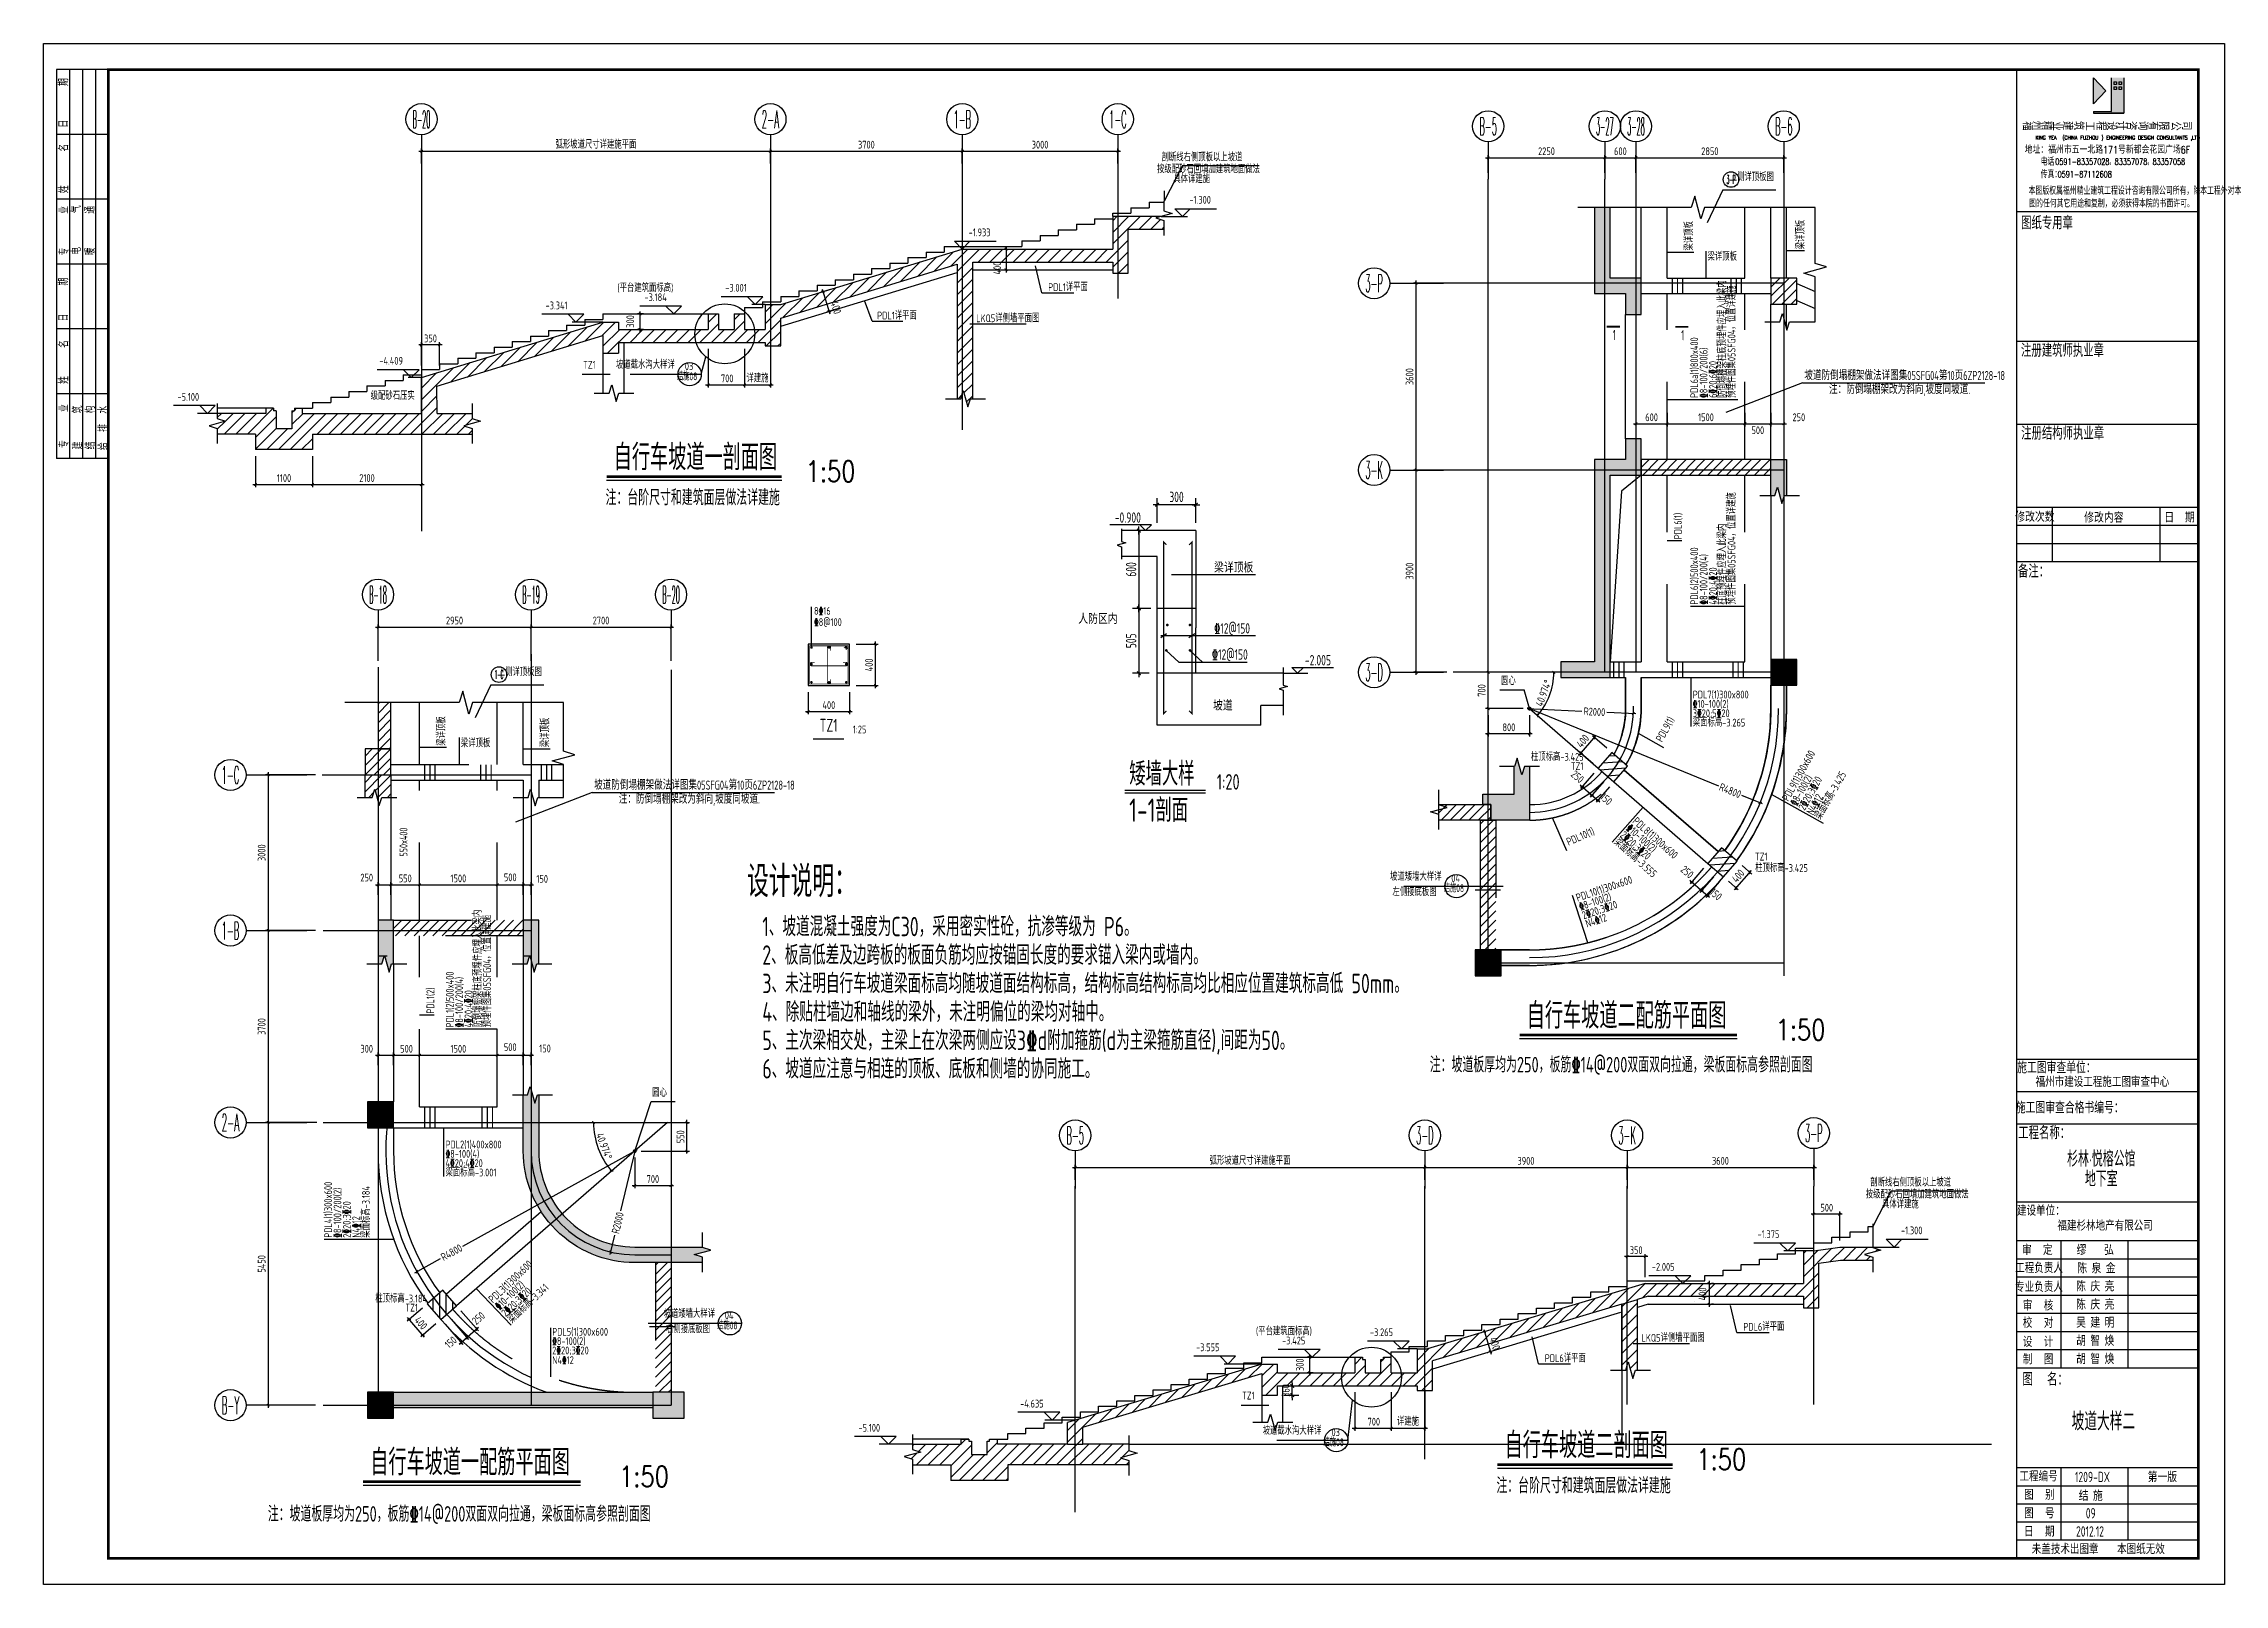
# Model space of a CAD drawing. Header units: millimetres. Extents: x -41781 to 68020, y 189188 to 426788.
# Drawn here: x -16080 to 68020, y 307988 to 367388 of the extents above; entities that cross this region are included whole.
import ezdxf
from ezdxf.enums import TextEntityAlignment as Align

# ---------------------------------------------------------------- set-up
doc = ezdxf.new("R2010")
doc.units = ezdxf.units.MM
doc.header["$LTSCALE"] = 1000
doc.header["$PDMODE"] = 35
doc.header["$PDSIZE"] = 200
doc.linetypes.add('3', pattern=[5, 3, -2])
for name, color, linetype in [('AXIS', 3, 'Continuous'), ('B-TEXT', 3, 'Continuous'), ('COLU', 7, 'Continuous'), ('DIM', 4, 'Continuous'), ('HATCH', 7, 'Continuous'), ('h填实-柱墙', 254, 'Continuous'), ('h斜线-墙', 7, 'Continuous'), ('h斜线-柱', 7, 'Continuous'), ('L-AXIS', 3, 'Continuous'), ('L-dote', 253, 'Continuous'), ('L-TEXT', 6, 'Continuous'), ('L-箍筋', 1, 'Continuous'), ('Q-AXIS', 3, 'Continuous'), ('Q-TEXT', 2, 'Continuous'), ('Q-门框', 6, 'Continuous'), ('TEXT', 7, 'Continuous'), ('TEXT-梁', 2, 'Continuous'), ('WALL', 3, 'Continuous'), ('wall-主楼', 2, 'Continuous'), ('图框', 4, 'Continuous'), ('承台编号', 60, 'Continuous'), ('梁', 4, 'Continuous'), ('梁虚线', 4, '3'), ('水平标注', 2, 'Continuous'), ('水平钢筋', 30, 'Continuous')]:
    doc.layers.add(name, color=color, linetype=linetype)
doc.layers.add('REIN', color=1, linetype='Continuous', lineweight=18)
doc.styles.add('3$0$HZFS', font='txt.shx', dxfattribs={"width": 0.7, "bigfont": 'hzfs.shx'})
doc.styles.add('_HZTXT', font='txt.shx', dxfattribs={"width": 0.7, "bigfont": 'HZTXT.shx'})
doc.styles.add('_TCH_AXIS', font='COMPLEX', dxfattribs={"bigfont": 'GBCBIG'})
doc.styles.add('COMPLEX', font='tssdeng.shx', dxfattribs={"width": 0.7, "bigfont": 'tssdchn.shx'})
doc.styles.add('DX', font='txt.shx', dxfattribs={"width": 0.75, "bigfont": 'hztxt.shx'})
doc.styles.add('HZ', font='tssdeng.shx', dxfattribs={"bigfont": 'hztxt.shx'})
doc.styles.add('hztxt', font='txt', dxfattribs={"height": 10, "bigfont": 'hztxt.shx'})
doc.styles.add('HZTXT2', font='simplex.shx', dxfattribs={"width": 0.8, "bigfont": 'hztxt.shx'})
doc.styles.add('TK', font='romans.shx', dxfattribs={"width": 0.7, "bigfont": 'hztxt3.shx'})
doc.styles.add('TSSD_Dimension', font='Tssdeng.shx', dxfattribs={"width": 0.7, "bigfont": 'hztxt.shx'})
doc.styles.add('TSSD_Label', font='Tssdeng.shx', dxfattribs={"width": 0.7, "bigfont": 'hztxt.shx'})
doc.styles.add('TSSD_REIN', font='Tssdeng.shx', dxfattribs={"width": 0.7, "bigfont": 'hztxt.shx'})
doc.styles.add('汉字', font='STXINWEI.TTF', dxfattribs={"width": 0.8})
doc.dimstyles.new('DIM20', dxfattribs={"dimtxt": 300, "dimasz": 1, "dimexe": 250, "dimexo": 300, "dimgap": 100, "dimtad": 1, "dimdec": 0, "dimlfac": 0.2, "dimzin": 0, "dimdsep": 46, "dimtxsty": 'hztxt', "dimblk": '_DIMX', "dimcen": 0.09, "dimclrt": 7, "dimadec": 0, "dimazin": 0, "dimtfac": 1, "dimtdec": 0, "dimtix": 1, "dimtmove": 2, "dimatfit": 3, "dimldrblk": '_DIMX', "dimfxl": 1, "dimtolj": 1, "dimtzin": 0, "dimarcsym": 0})
doc.dimstyles.new('TSSD_100_100$0', dxfattribs={"dimtxt": 300, "dimasz": 100, "dimexe": 250, "dimexo": 250, "dimgap": 100, "dimtad": 1, "dimdec": 0, "dimzin": 0, "dimdsep": 46, "dimtxsty": 'TSSD_Dimension', "dimblk": '_tsdbk', "dimblk1": '_tsdbk', "dimblk2": '_tsdbk', "dimsah": 1, "dimcen": 0, "dimclrt": 7, "dimadec": 0, "dimazin": 0, "dimtfac": 1, "dimtdec": 0, "dimtix": 1, "dimtmove": 2, "dimatfit": 3, "dimldrblk": '_tsdbk', "dimfxl": 1, "dimtolj": 1, "dimtzin": 0, "dimarcsym": 0})
doc.dimstyles.new('TSSD_25_100', dxfattribs={"dimtxt": 300, "dimasz": 100, "dimexe": 100, "dimexo": 250, "dimgap": 100, "dimtad": 1, "dimdec": 0, "dimlfac": 0.25, "dimzin": 0, "dimdsep": 46, "dimtxsty": 'TSSD_Dimension', "dimblk": 'ARCHTICK', "dimcen": 0, "dimdle": 100, "dimclrt": 7, "dimadec": 0, "dimazin": 0, "dimtfac": 1, "dimtdec": 0, "dimtix": 1, "dimtmove": 2, "dimatfit": 3, "dimldrblk": 'ARCHTICK', "dimfxl": 1, "dimtolj": 1, "dimtzin": 0, "dimarcsym": 0})
doc.dimstyles.new('TSSD_50_100', dxfattribs={"dimtxt": 300, "dimasz": 100, "dimexe": 100, "dimexo": 250, "dimgap": 100, "dimtad": 1, "dimdec": 0, "dimlfac": 0.5, "dimzin": 0, "dimdsep": 46, "dimtxsty": 'TSSD_Dimension', "dimblk": 'ARCHTICK', "dimcen": 0, "dimdle": 100, "dimclrt": 7, "dimadec": 0, "dimazin": 0, "dimtfac": 1, "dimtdec": 0, "dimtix": 1, "dimtmove": 2, "dimatfit": 3, "dimfxl": 1, "dimtolj": 1, "dimtzin": 0, "dimarcsym": 0})
pattern_1 = [(45, (-6647.67, -327159.5), (-179.60512, 179.60512), [])]
pattern_2 = [(45, (8575.33, 79170.59), (-179.60512, 179.60512), [])]

msp = doc.modelspace()

# ---------------------------------------------------------------- texts
at = {"layer": 'L-TEXT', "style": 'TSSD_REIN', "width": 0.65}
for p in [(44431.6, 355954.1), (47071.3, 355944.1)]:
    msp.add_text('1', height=400, rotation=0.000058, dxfattribs=at).set_placement(p)
at = {"layer": 'TEXT', "color": 2, "style": 'TSSD_Label'}
for s, width, p in [('剖断线右侧顶板以上坡道', 0.7, (30150.4, 362765.6)), ('按级配砂石回填加建筑地面做法', 0.7, (30827.6, 362305)), ('具体详建施', 0.7, (28902.7, 361923.6)), ('上侧详顶板图', 0.7, (50645.4, 362004.1)), ('-1.300', 0.7, (28936.5, 361127.8)), ('-1.933', 0.7, (20437.6, 359871.7)), ('-3.341', 0.7, (4127, 357056.1)), ('(平台建筑面标高)', 0.7, (8206.1, 357729.4)), ('-3.184', 0.7, (7951.4, 357370.1)), ('-3.001', 0.7, (11035.6, 357735.4)), ('-4.409', 0.7, (-2222.5, 354920.1)), ('TZ1', 0.7, (5210.7, 354767.5)), ('坡道截水沟大样详', 0.7, (8260.7, 354767.5)), ('03', 0.7, (8972.8, 354709.6)), ('结施08', 0.6, (9127.7, 354321.3)), ('-5.100', 0.7, (-10082.8, 353527.7)), ('级配砂石压实', 0.7, (-1765.9, 353567.3)), ('上侧详顶板图', 0.7, (3133.2, 342918.9)), ('圆心', 0.7, (40692.1, 342572.8)), ('坡道矮墙大样详', 0.7, (37830.6, 335031.3)), ('左侧接底板图', 0.7, (37639.3, 334440.6)), ('结施08', 0.6, (38697.6, 334585.2)), ('04', 0.7, (38542.8, 334973.4)), ('圆心', 0.7, (7958.2, 326700.7)), ('剖断线右侧顶板以上坡道', 0.7, (57482.1, 323241.4)), ('按级配砂石回填加建筑地面做法', 0.7, (58159.3, 322780.8)), ('具体详建施', 0.7, (56234.4, 322399.3)), ('-1.375', 0.7, (50858.2, 321250.6)), ('-1.300', 0.7, (56376.3, 321394.9)), ('-2.005', 0.7, (46816.7, 319989.7)), ('坡道矮墙大样详', 0.7, (9813.5, 318178.5)), ('右侧接底板图', 0.7, (9622.1, 317587.7)), ('结施08', 0.6, (10680.5, 317732.3)), ('04', 0.7, (10525.6, 318120.6)), ('(平台建筑面标高)', 0.7, (32830.9, 317506.5)), ('-3.555', 0.7, (29264.8, 316887)), ('-3.425', 0.7, (32576.2, 317147.3)), ('-3.265', 0.7, (35958.2, 317467.5)), ('TZ1', 0.7, (30622.3, 315025.4)), ('-4.635', 0.7, (22485.5, 314714.9)), ('-5.100', 0.7, (16179.1, 313784.6)), ('坡道截水沟大样详', 0.7, (33198.2, 313670.6)), ('03', 0.7, (33910.4, 313612.6)), ('结施08', 0.6, (34065.2, 313224.4))]:
    msp.add_text(s, height=300, dxfattribs=dict(at, width=width)).set_placement(p, align=Align.BOTTOM_RIGHT)
at = {"layer": 'TEXT', "style": '3$0$HZFS', "text_generation_flag": 6, "width": 0.7}
for s, p in [('自行车坡道一剖面图', (5906.6, 350940.5)), ('自行车坡道二配筋平面图', (41115.5, 329412.8)), ('自行车坡道二剖面图', (40260.9, 312850.5)), ('自行车坡道一配筋平面图', (-3484.2, 312193))]:
    msp.add_text(s, height=1000, rotation=180, dxfattribs=at).set_placement(p)
at = {"layer": 'TEXT'}
for s, height, style, width, p in [('1:50', 800, '_HZTXT', 0.8, (13307.4, 350498.4)), ('注：台阶尺寸和建筑面层做法详建施', 600, 'TSSD_REIN', 0.7, (5592.6, 349590)), ('设计说明：', 1200, 'TSSD_REIN', 0.7, (11047.3, 334486.7, -1036.2)), ('1、坡道混凝土强度为C30，采用密实性砼，抗渗等级为 P6。', 750, 'TSSD_REIN', 0.7, (11636.7, 332973.2)), ('2、板高低差及边跨板的板面负筋均应按锚固长度的要求锚入梁内或墙内。', 750, 'TSSD_REIN', 0.7, (11636.7, 331876.5)), ('3、未注明自行车坡道梁面标高均随坡道面结构标高，结构标高结构标高均比相应位置建筑标高低 50mm。', 750, 'TSSD_REIN', 0.7, (11636.7, 330779.9)), ('4、除贴柱墙边和轴线的梁外，未注明偏位的梁均对轴中。', 750, 'TSSD_REIN', 0.7, (11636.7, 329683.3)), ('1:50', 800, '_HZTXT', 0.8, (50714.7, 328970.6)), ('5、主次梁相交处，主梁上在次梁两侧应设3%%132d附加箍筋(d为主梁箍筋直径),间距为50。', 750, 'TSSD_REIN', 0.7, (11636.7, 328586.6)), ('6、坡道应注意与相连的顶板、底板和侧墙的协同施工。', 750, 'TSSD_REIN', 0.7, (11636.7, 327490)), ('注：坡道板厚均为250，板筋%%13214@200双面双向拉通，梁板面标高参照剖面图', 600, 'TSSD_REIN', 0.7, (37376.8, 327725)), ('1:50', 800, '_HZTXT', 0.8, (47661.6, 312408.4)), ('1:50', 800, '_HZTXT', 0.8, (6115.1, 311750.8)), ('注：台阶尺寸和建筑面层做法详建施', 600, 'TSSD_REIN', 0.7, (39946.8, 311500)), ('第一版', 400, 'HZ', 0.7, (65062.3, 311929.7)), ('注：坡道板厚均为250，板筋%%13214@200双面双向拉通，梁板面标高参照剖面图', 600, 'TSSD_REIN', 0.7, (-7432.8, 310405.3))]:
    msp.add_text(s, height=height, dxfattribs=dict(at, style=style, width=width)).set_placement(p)
at = {"layer": 'TEXT', "style": 'TSSD_REIN', "width": 0.7}
for s, p in [('8%%13216', (13631.5, 345669.2)), ('%%1328@100', (13631.5, 345236.3))]:
    msp.add_text(s, height=300, dxfattribs=at).set_placement(p, align=Align.TOP_LEFT)
msp.add_text('TZ1', height=500, dxfattribs=at).set_placement((14193.6, 340706.2), align=Align.BOTTOM_CENTER)
msp.add_text('1:25', height=300, dxfattribs=at).set_placement((15126.3, 340706.2), align=Align.BOTTOM_LEFT)
at = {"layer": 'TEXT'}
for s, height, style, width, p in [('福州市建设工程施工图审查中心  ', 400, 'HZTXT2', 0.8, (63534.5, 327389.1)), ('杉林·悦榕公馆', 600, 'HZTXT2', 0.7, (63272, 324429.2)), ('地下室', 600, 'HZTXT2', 0.7, (63272, 323660.6)), ('福建杉林地产有限公司', 400, 'HZTXT2', 0.8, (63420, 321842.9)), ('缪    弘', 400, 'HZ', 0.7, (63041, 320902.8)), ('陈 泉 金', 400, 'HZ', 0.7, (63085.5, 320202.8)), ('陈 庆 亮', 400, 'HZ', 0.7, (63041, 319502.9)), ('陈 庆 亮', 400, 'HZ', 0.7, (63041, 318802.9)), ('吴 建 明', 400, 'HZ', 0.7, (63041, 318102.9)), ('胡 智 焕', 400, 'HZ', 0.7, (63041, 317402.9)), ('胡 智 焕', 400, 'HZ', 0.7, (63041, 316702.9)), ('坡道大样二', 700, 'TSSD_REIN', 0.7, (63354.4, 314308.7))]:
    msp.add_text(s, height=height, dxfattribs=dict(at, style=style, width=width)).set_placement(p, align=Align.MIDDLE)
at = {"layer": 'TEXT', "color": 0, "linetype": 'ByBlock', "style": 'HZ', "width": 0.7}
for s, p in [('1209-DX', (62933.9, 312129)), ('结 施', (62866.2, 311429)), ('09', (62866.2, 310729))]:
    msp.add_text(s, height=400, dxfattribs=at).set_placement(p, align=Align.MIDDLE)
msp.add_text('2012.12', height=400, dxfattribs=at).set_placement((62299.9, 309829))
at = {"layer": 'TEXT-梁', "style": 'TSSD_REIN', "width": 0.7}
for s, p in [('-0.900', (26235.8, 348915.9)), ('人防区内', (25335.5, 345015.4)), ('-2.005', (33565.8, 343415.9)), ('坡道', (29775.5, 341675.4))]:
    msp.add_text(s, height=400, dxfattribs=at).set_placement(p, align=Align.RIGHT)
for s, height, p in [('梁详顶板', 400, (29060.2, 346994.8)), ('%%13212@150', 400, (29060.2, 344644.8)), ('%%13212@150', 400, (28973.7, 343636.8)), ('矮墙大样', 900, (25785.1, 338785.6)), ('1:20', 600, (29164, 338625.7)), ('1-1剖面', 900, (25785.1, 337385.6))]:
    msp.add_text(s, height=height, dxfattribs=at).set_placement(p)
at = {"layer": '承台编号', "style": 'TSSD_REIN', "width": 0.7}
for s, p in [('坡道防倒塌棚架做法详图集05SFG04第10页6ZP2128-18', (51823.1, 354419)), ('注：防倒塌棚架改为斜向,坡度同坡道.', (52773.5, 353881.8)), ('坡道防倒塌棚架做法详图集05SFG04第10页6ZP2128-18', (5149.9, 338626.1)), ('注：防倒塌棚架改为斜向,坡度同坡道.', (6100.3, 338089))]:
    msp.add_text(s, height=350, dxfattribs=at).set_placement(p)
at = {"layer": '水平标注', "style": 'TSSD_REIN', "width": 0.7}
for s, rotation, p in [('梁详顶板', 90, (47529.2, 359410.6)), ('梁详顶板', 90, (51829.2, 359460.6)), ('防倒塌棚架柱底预埋件应埋入此梁内', 90, (48806.9, 353730)), ('预埋件图集05SFG04，位置详建施', 90, (49166.9, 353730)), ('PDL6a(1)800x400', 90, (47726.9, 353730)), ('%%1328-100/200(6)', 90, (48086.9, 353730)), ('6%%13320;6%%13320', 90, (48446.9, 353730)), ('PDL6(1)', 90, (47096.4, 348280)), ('预埋件图集05SFG04，位置详建施', 90, (49166.9, 345760)), ('PDL6(2)500x400', 90, (47726.9, 345760)), ('%%1328-100/200(4)', 90, (48086.9, 345760)), ('柱底预埋件应埋入此梁内', 90, (48806.9, 345760)), ('4%%13320;4%%13320', 90, (48446.9, 345760)), ('梁详顶板', 90, (-582.6, 340320)), ('梁详顶板', 90, (3417.4, 340264.6)), ('PDL9(1)', 60.696789, (46334.7, 340433.2)), ('PDL9(1)300x600', 60.696789, (51204.7, 338153.2)), ('%%1328-100(2)', 60.696789, (51518.6, 337977)), ('2%%13320;3%%13320', 60.696789, (51832.5, 337800.8)), ('梁面标高-3.425', 60.696789, (52460.4, 337448.4)), ('N4%%13212', 60.696789, (52146.5, 337624.6)), ('%%13210-100(2)', 318.298512, (44929.3, 337102.5)), ('PDL8(1)300x600', 318.298512, (45168.8, 337371.3)), ('PDL10(1)', 23.461955, (42727.1, 336459.3)), ('梁面标高-3.555', 318.298512, (44450.3, 336565)), ('2%%13320;3%%13320', 318.298512, (44689.8, 336833.7)), ('PDL10(1)300x600', 18.753076, (43076.5, 334307.2)), ('%%1328-100(2)', 18.753076, (43192.2, 333966.3)), ('2%%13320;3%%13320', 18.753076, (43308, 333625.4)), ('N4%%13212', 18.753076, (43442.5, 333305.5)), ('防倒塌棚架柱底预埋件应埋入此梁内', 90, (815, 329460)), ('预埋件图集05SFG04，位置详建施', 90, (1175, 329460)), ('PDL1(2)', 90, (-1015.4, 329990)), ('PDL1(2)500x400', 90, (-265, 329460)), ('%%1328-100/200(4)', 90, (95, 329460)), ('4%%13320;4%%13320', 90, (455, 329460)), ('PDL4(1)300x600', 90, (-4958.5, 321350.6)), ('%%1328-100/200(2)', 90, (-4598.5, 321350.6)), ('2%%13320;3%%13320', 90, (-4238.5, 321350.6)), ('梁面标高-3.184', 90, (-3499, 321350.6)), ('N4%%13212', 90, (-3878.5, 321350.6)), ('PDL3(1)300x600', 43.53487, (1247.7, 318811.3)), ('%%13210-100(2)', 43.53487, (1495.7, 318550.4)), ('2%%13320;3%%13320', 43.53487, (1743.6, 318289.4)), ('梁面标高-3.341', 43.53487, (1991.6, 318028.4))]:
    msp.add_text(s, height=300, rotation=rotation, dxfattribs=at).set_placement(p)
for s, p in [('梁详顶板', (48088.3, 359022.3)), ('PDL1详平面', (22661.2, 357851.9)), ('PDL1详平面', (16065.3, 356755.4)), ('LKQ5详侧墙平面图', (19884.8, 356649.4)), ('PDL7(1)300x800', (47520, 342141.3)), ('3%%13320;5%%13320', (47520, 341421.3)), ('%%13210-100(2)', (47520, 341781.3)), ('梁面标高-3.265', (47520, 341061.3)), ('梁详顶板', (11.8, 340267)), ('柱顶标高-3.425', (41280, 339740)), ('TZ1', (42815.8, 339384.9)), ('TZ1', (49915.8, 335894.9)), ('柱顶标高-3.425', (49925.8, 335454.9)), ('PDL2(1)400x800', (-580, 324796.1)), ('%%1328-100(4)', (-580, 324436.1)), ('梁面标高-3.001', (-580, 323716.1)), ('4%%13320;4%%13320', (-580, 324076.1)), ('柱顶标高-3.184', (-3288.1, 318856.4)), ('TZ1', (-2128.1, 318506.4)), ('PDL5(1)300x600', (3534.1, 317576.9)), ('PDL6详平面', (49469.5, 317769.8)), ('2%%13320;3%%13320', (3534.1, 316856.9)), ('%%1328-100(2)', (3534.1, 317216.9)), ('LKQ5详侧墙平面图', (45541.6, 317342.3)), ('N4%%13212', (3534.1, 316484.4)), ('PDL6详平面', (41813.5, 316558.9))]:
    msp.add_text(s, height=300, dxfattribs=at).set_placement(p)
at = {"layer": '水平钢筋', "color": 0, "style": 'TSSD_REIN', "width": 0.65}
msp.add_text('550x400', height=300, rotation=90, dxfattribs=at).set_placement((-2048.9, 336048.2))

# ---------------------------------------------------------------- blocks, each defined once
blk = doc.blocks.new('A$C35F87531')
at = {"layer": '图框'}
h = blk.add_hatch(color=256, dxfattribs=at)
h.paths.add_polyline_path([(80225, 58086), (79745, 58086), (79745, 56789), (79050, 56789), (79049, 56724), (79745, 56724), (80225, 56724)])
h.paths.add_polyline_path([(79837, 57631), (79837, 57731), (79937, 57731), (79937, 57631)], flags=16)
h.paths.add_polyline_path([(80032, 57631), (80032, 57731), (80132, 57731), (80132, 57631)], flags=16)
h.paths.add_polyline_path([(79837, 57827), (79837, 57927), (79937, 57927), (79937, 57827)], flags=16)
h.paths.add_polyline_path([(80032, 57827), (80032, 57927), (80132, 57927), (80132, 57827)], flags=16)
h.paths.add_polyline_path([(79524, 57583), (79049, 58081), (79050, 57085)])
for p, q in [((500, 58400), (500, 43400)), ((2500, 58400), (500, 58400)), ((1000, 58400), (1000, 43400)), ((1500, 58400), (1500, 43400)), ((2000, 58400), (2000, 43400)), ((76100, 1000), (76100, 58400)), ((79050, 57085), (79049, 58081)), ((79524, 57583), (79049, 58081)), ((79745, 56789), (79745, 58086)), ((80225, 58086), (80225, 56724)), ((79524, 57583), (79050, 57085)), ((79837, 57927), (79937, 57927)), ((79837, 57927), (79837, 57827)), ((79937, 57827), (79837, 57827)), ((79837, 57731), (79937, 57731)), ((79837, 57731), (79837, 57631)), ((79937, 57631), (79837, 57631)), ((79937, 57927), (79937, 57827)), ((79937, 57731), (79937, 57631)), ((80032, 57927), (80132, 57927)), ((80032, 57927), (80032, 57827)), ((80132, 57827), (80032, 57827)), ((80032, 57731), (80132, 57731)), ((80032, 57731), (80032, 57631)), ((80132, 57631), (80032, 57631)), ((80132, 57927), (80132, 57827)), ((80132, 57731), (80132, 57631)), ((79050, 56789), (79049, 56724)), ((79049, 56724), (80225, 56724)), ((79049, 56724), (79745, 56724)), ((79050, 56789), (79745, 56789)), ((80225, 56724), (79745, 56724)), ((2500, 55900), (500, 55900)), ((2500, 53400), (500, 53400)), ((76100, 52932), (83100, 52932)), ((2500, 50900), (500, 50900)), ((2500, 48400), (500, 48400)), ((76100, 47932), (83100, 47932)), ((2500, 45900), (500, 45900)), ((76100, 44732), (83100, 44732)), ((2500, 43400), (500, 43400)), ((76100, 41532), (83100, 41532)), ((77453, 41532), (77453, 39432)), ((81606, 41532), (81606, 39432)), ((76100, 40832), (83100, 40832)), ((76100, 40132), (83100, 40132)), ((76100, 39432), (83100, 39432)), ((76100, 20254), (83100, 20254)), ((76100, 19004), (83100, 19004)), ((76100, 17754), (83100, 17754)), ((76100, 14754), (83100, 14754)), ((76100, 13254), (83100, 13254)), ((77791, 13254), (77791, 8354)), ((80377, 13254), (80377, 8354)), ((76100, 12554), (83100, 12554)), ((76100, 11854), (83100, 11854)), ((76100, 11154), (83100, 11154)), ((76100, 10454), (83100, 10454)), ((76100, 9754), (83100, 9754)), ((76100, 9054), (77791, 9054)), ((77791, 9054), (83100, 9054)), ((76100, 8354), (83100, 8354)), ((76100, 4500), (83100, 4500)), ((77791, 4500), (77791, 1700)), ((80377, 4500), (80377, 1700)), ((76100, 3800), (83100, 3800)), ((76100, 3100), (83100, 3100)), ((83100, 2400), (76100, 2400)), ((83100, 1700), (76100, 1700))]:
    blk.add_line(p, q, dxfattribs=at)
blk.add_lwpolyline([(0, 0), (0, 59400), (84100, 59400), (84100, 0)], close=True, dxfattribs=at)
at = {"layer": '图框', "const_width": 100}
blk.add_lwpolyline([(2500, 1000), (83100, 1000), (83100, 58400), (2500, 58400)], close=True, dxfattribs=at)
at = {"layer": '图框', "style": 'DX', "width": 0.7}
for s, p in [('日      期', (747, 57116, 2200)), ('姓      名 ', (752, 54687)), ('专      业', (762, 52186)), ('电      气', (1232, 52213, 2200)), ('暖      通', (1766, 52190, 2200)), ('日     期', (747, 49531, 2200)), ('姓     名', (752, 47126)), ('专     业', (762, 44655)), ('建     筑', (1283, 44602, 2200)), ('结     构', (1774, 44602, 2200)), ('给  排  水', (2271, 44582, 2200))]:
    blk.add_text(s, height=320, rotation=90, dxfattribs=at).set_placement(p, align=Align.MIDDLE)
at = {"layer": '图框', "style": '汉字', "width": 0.8}
for s, p in [('福', (76354, 56404)), ('州', (76748, 56421)), ('精', (77116, 56416)), ('业', (77506, 56395)), ('建', (77912, 56415)), ('筑', (78337, 56416)), ('工', (78763, 56398)), ('程', (79197, 56411)), ('设', (79610, 56408)), ('计', (79994, 56418)), ('咨', (80372, 56413)), ('询', (80816, 56414)), ('有', (81209, 56410)), ('限', (81615, 56412)), ('公', (82075, 56397)), ('司', (82496, 56411))]:
    blk.add_text(s, height=320, rotation=270, dxfattribs=at).set_placement(p)
at = {"layer": '图框', "width": 0.7}
for s, height, style, p in [('KING YEA  (CHINA FUZHOU ) ENGINEERING DESIGN CONSULTANTS ,LTD', 150, 'hztxt', (76814, 55701)), ('本图版权属福州精业建筑工程设计咨询有限公司所有，除本工程外对本', 280, 'HZTXT2', (76551, 53580)), ('图的任何其它用途和复制，必须获得本院的书面许可。', 280, 'HZTXT2', (76573, 53088))]:
    blk.add_text(s, height=height, dxfattribs=dict(at, style=style)).set_placement(p)
at = {"layer": '图框'}
for s, height, style, width, p in [('地址：福州市五一北路171号新都会花园广场6F', 280, 'HZTXT2', 0.8, (79590, 55341)), ('电话：', 280, 'TK', 0.7, (77411, 54877)), ('0591-83357028，83357078，83357058', 250, 'TK', 0.6, (80082, 54841)), ('传真：', 280, 'TK', 0.7, (77411, 54391)), ('0591-87112608', 250, 'TK', 0.6, (78714, 54363)), ('图纸专用章', 500, 'HZTXT2', 0.8, (77262, 52521)), ('注册建筑师执业章', 500, 'HZTXT2', 0.8, (77857, 47602)), ('注册结构师执业章', 500, 'HZTXT2', 0.8, (77863, 44409)), ('修改次数', 380, 'HZTXT2', 0.8, (76792, 41181)), ('修改内容', 380, 'HZTXT2', 0.8, (79452, 41154)), ('日  期', 380, 'HZTXT2', 0.8, (82372, 41154)), ('备注：', 500, 'HZTXT2', 0.8, (76740, 39089)), ('施工图审查单位：', 450, 'HZTXT2', 0.8, (77622, 19953)), ('施工图审查合格书编号：', 450, 'HZTXT2', 0.8, (78136, 18409)), ('工程名称：', 500, 'HZTXT2', 0.8, (77151, 17437)), ('建设单位：', 400, 'HZTXT2', 0.8, (77022, 14436)), ('审  定', 400, 'HZTXT2', 0.8, (76886, 12921)), ('工程负责人', 400, 'HZTXT2', 0.8, (76952, 12224)), ('专业负责人', 400, 'HZTXT2', 0.8, (76952, 11495)), ('审  核', 400, 'HZTXT2', 0.8, (76915, 10777)), ('校  对', 400, 'HZTXT2', 0.8, (76916, 10109)), ('设  计', 400, 'HZTXT2', 0.8, (76915, 9376)), ('制  图', 400, 'HZTXT2', 0.8, (76915, 8703)), ('图  名：', 500, 'HZTXT2', 0.8, (77188, 7934)), ('工程编号', 400, 'HZTXT2', 0.8, (76935, 4192)), ('图  别', 400, 'HZTXT2', 0.8, (76963, 3475)), ('图  号', 400, 'HZTXT2', 0.8, (76963, 2758)), ('日  期', 400, 'HZTXT2', 0.8, (76963, 2058)), ('未盖技术出图章   本图纸无效', 400, 'HZTXT2', 0.8, (79237, 1389))]:
    blk.add_text(s, height=height, dxfattribs=dict(at, style=style, width=width)).set_placement(p, align=Align.MIDDLE)
blk = doc.blocks.new('_ArchTick')
at = {"color": 0, "linetype": 'ByBlock', "const_width": 0.4}
blk.add_lwpolyline([(-0.5, -0.5), (0.5, 0.5)], dxfattribs=at)
blk = doc.blocks.new('*D103')
at = {"layer": 'Defpoints', "color": 0}
for p in [(15002, 344236), (16002, 344236), (15002, 342636)]:
    blk.add_point(p, dxfattribs=at)
at = {"layer": 'DIM', "color": 0, "lineweight": -2}
for p, q in [((15252, 344236), (16102, 344236)), ((16002, 342536), (16002, 344336)), ((15252, 342636), (16102, 342636))]:
    blk.add_line(p, q, dxfattribs=at)
at = {"layer": 'DIM', "color": 0, "lineweight": -2, "xscale": 100, "yscale": 100, "zscale": 100}
for p, rotation in [((16002, 344236), 90), ((16002, 342636), 270)]:
    blk.add_blockref('_ArchTick', p, dxfattribs=dict(at, rotation=rotation))
at = {"layer": 'DIM', "color": 7, "insert": (15752, 343436), "char_height": 300, "attachment_point": 5, "rotation": 90, "style": 'TSSD_Dimension'}
blk.add_mtext('\\A1;400', dxfattribs=at)
blk = doc.blocks.new('*D104')
at = {"layer": 'Defpoints', "color": 0}
for p in [(13402, 342636), (15002, 342636), (15002, 341636)]:
    blk.add_point(p, dxfattribs=at)
at = {"layer": 'DIM', "color": 0, "lineweight": -2}
for p, q in [((13402, 342386), (13402, 341536)), ((15002, 342386), (15002, 341536)), ((13302, 341636), (15102, 341636))]:
    blk.add_line(p, q, dxfattribs=at)
at = {"layer": 'DIM', "color": 0, "lineweight": -2, "xscale": 100, "yscale": 100, "zscale": 100, "rotation": 180}
blk.add_blockref('_ArchTick', (13402, 341636), dxfattribs=at)
at = {"layer": 'DIM', "color": 0, "lineweight": -2, "xscale": 100, "yscale": 100, "zscale": 100}
blk.add_blockref('_ArchTick', (15002, 341636), dxfattribs=at)
at = {"layer": 'DIM', "color": 7, "insert": (14202, 341886), "char_height": 300, "attachment_point": 5, "style": 'TSSD_Dimension'}
blk.add_mtext('\\A1;400', dxfattribs=at)
blk = doc.blocks.new('*D105')
at = {"layer": 'AXIS', "color": 0, "linetype": 'ByBlock', "lineweight": -2}
for p, q in [((2616, 344897), (8216, 344897)), ((2716, 343594), (2716, 344997)), ((8116, 343594), (8116, 344997))]:
    blk.add_line(p, q, dxfattribs=at)
at = {"layer": 'Defpoints', "color": 0, "linetype": 'ByBlock'}
for p in [(8116, 344897), (2716, 343344), (8116, 343344)]:
    blk.add_point(p, dxfattribs=at)
at = {"layer": 'AXIS', "color": 0, "linetype": 'ByBlock', "lineweight": -2, "xscale": 100, "yscale": 100, "zscale": 100, "rotation": 180}
blk.add_blockref('_ArchTick', (2716, 344897), dxfattribs=at)
at = {"layer": 'AXIS', "color": 0, "linetype": 'ByBlock', "lineweight": -2, "xscale": 100, "yscale": 100, "zscale": 100}
blk.add_blockref('_ArchTick', (8116, 344897), dxfattribs=at)
at = {"layer": 'AXIS', "color": 7, "linetype": 'ByBlock', "insert": (5416, 345147), "char_height": 300, "attachment_point": 5, "style": 'TSSD_Dimension'}
blk.add_mtext('\\A1;2700', dxfattribs=at)
blk = doc.blocks.new('*D106')
at = {"layer": 'AXIS', "color": 0, "linetype": 'ByBlock', "lineweight": -2}
for p, q in [((-3284, 344897), (2816, 344897)), ((-3184, 343594), (-3184, 344997)), ((2716, 343594), (2716, 344997))]:
    blk.add_line(p, q, dxfattribs=at)
at = {"layer": 'Defpoints', "color": 0, "linetype": 'ByBlock'}
for p in [(2716, 344897), (-3184, 343344), (2716, 343344)]:
    blk.add_point(p, dxfattribs=at)
at = {"layer": 'AXIS', "color": 0, "linetype": 'ByBlock', "lineweight": -2, "xscale": 100, "yscale": 100, "zscale": 100, "rotation": 180}
blk.add_blockref('_ArchTick', (-3184, 344897), dxfattribs=at)
at = {"layer": 'AXIS', "color": 0, "linetype": 'ByBlock', "lineweight": -2, "xscale": 100, "yscale": 100, "zscale": 100}
blk.add_blockref('_ArchTick', (2716, 344897), dxfattribs=at)
at = {"layer": 'AXIS', "color": 7, "linetype": 'ByBlock', "insert": (-234, 345147), "char_height": 300, "attachment_point": 5, "style": 'TSSD_Dimension'}
blk.add_mtext('\\A1;2950', dxfattribs=at)
blk = doc.blocks.new('*D107')
at = {"layer": 'AXIS', "color": 0, "linetype": 'ByBlock', "lineweight": -2}
for p, q in [((-5546, 325795), (-7521, 325795)), ((-7421, 325895), (-7421, 314795)), ((-5593, 314895), (-7521, 314895))]:
    blk.add_line(p, q, dxfattribs=at)
at = {"layer": 'Defpoints', "color": 0, "linetype": 'ByBlock'}
for p in [(-5296, 325795), (-7421, 314895), (-5343, 314895)]:
    blk.add_point(p, dxfattribs=at)
at = {"layer": 'AXIS', "color": 0, "linetype": 'ByBlock', "lineweight": -2, "xscale": 100, "yscale": 100, "zscale": 100}
for p, rotation in [((-7421, 325795), 90), ((-7421, 314895), 270)]:
    blk.add_blockref('_ArchTick', p, dxfattribs=dict(at, rotation=rotation))
at = {"layer": 'AXIS', "color": 7, "linetype": 'ByBlock', "insert": (-7671, 320345), "char_height": 300, "attachment_point": 5, "rotation": 90, "style": 'TSSD_Dimension'}
blk.add_mtext('\\A1;5450', dxfattribs=at)
blk = doc.blocks.new('*D108')
at = {"layer": 'AXIS', "color": 0, "linetype": 'ByBlock', "lineweight": -2}
for p, q in [((-5593, 333195), (-7521, 333195)), ((-7421, 333295), (-7421, 325695)), ((-5546, 325795), (-7521, 325795))]:
    blk.add_line(p, q, dxfattribs=at)
at = {"layer": 'Defpoints', "color": 0, "linetype": 'ByBlock'}
for p in [(-5343, 333195), (-7421, 325795), (-5296, 325795)]:
    blk.add_point(p, dxfattribs=at)
at = {"layer": 'AXIS', "color": 0, "linetype": 'ByBlock', "lineweight": -2, "xscale": 100, "yscale": 100, "zscale": 100}
for p, rotation in [((-7421, 333195), 90), ((-7421, 325795), 270)]:
    blk.add_blockref('_ArchTick', p, dxfattribs=dict(at, rotation=rotation))
at = {"layer": 'AXIS', "color": 7, "linetype": 'ByBlock', "insert": (-7671, 329495), "char_height": 300, "attachment_point": 5, "rotation": 90, "style": 'TSSD_Dimension'}
blk.add_mtext('\\A1;3700', dxfattribs=at)
blk = doc.blocks.new('*D109')
at = {"layer": 'AXIS', "color": 0, "linetype": 'ByBlock', "lineweight": -2}
for p, q in [((-5593, 339195), (-7521, 339195)), ((-7421, 339295), (-7421, 333095)), ((-5593, 333195), (-7521, 333195))]:
    blk.add_line(p, q, dxfattribs=at)
at = {"layer": 'Defpoints', "color": 0, "linetype": 'ByBlock'}
for p in [(-5343, 339195), (-7421, 333195), (-5343, 333195)]:
    blk.add_point(p, dxfattribs=at)
at = {"layer": 'AXIS', "color": 0, "linetype": 'ByBlock', "lineweight": -2, "xscale": 100, "yscale": 100, "zscale": 100}
for p, rotation in [((-7421, 339195), 90), ((-7421, 333195), 270)]:
    blk.add_blockref('_ArchTick', p, dxfattribs=dict(at, rotation=rotation))
at = {"layer": 'AXIS', "color": 7, "linetype": 'ByBlock', "insert": (-7671, 336195), "char_height": 300, "attachment_point": 5, "rotation": 90, "style": 'TSSD_Dimension'}
blk.add_mtext('\\A1;3000', dxfattribs=at)
blk = doc.blocks.new('*D116')
at = {"layer": 'AXIS', "color": 0, "linetype": 'ByBlock', "lineweight": -2}
for p, q in [((-3284, 334956), (-2584, 334956)), ((-3184, 334578), (-3184, 335056)), ((-2684, 334578), (-2684, 335056))]:
    blk.add_line(p, q, dxfattribs=at)
at = {"layer": 'Defpoints', "color": 0, "linetype": 'ByBlock'}
for p in [(-2684, 334956), (-3184, 334328), (-2684, 334328)]:
    blk.add_point(p, dxfattribs=at)
at = {"layer": 'AXIS', "color": 0, "linetype": 'ByBlock', "lineweight": -2, "xscale": 100, "yscale": 100, "zscale": 100, "rotation": 180}
blk.add_blockref('_ArchTick', (-3184, 334956), dxfattribs=at)
at = {"layer": 'AXIS', "color": 0, "linetype": 'ByBlock', "lineweight": -2, "xscale": 100, "yscale": 100, "zscale": 100}
blk.add_blockref('_ArchTick', (-2684, 334956), dxfattribs=at)
at = {"layer": 'AXIS', "color": 7, "linetype": 'ByBlock', "insert": (-3620, 335236), "char_height": 300, "attachment_point": 5, "style": 'TSSD_Dimension'}
blk.add_mtext('\\A1;250', dxfattribs=at)
blk = doc.blocks.new('*D117')
at = {"layer": 'AXIS', "color": 0, "linetype": 'ByBlock', "lineweight": -2}
for p, q in [((-2784, 334956), (-1484, 334956)), ((-2684, 334578), (-2684, 335056)), ((-1584, 334578), (-1584, 335056))]:
    blk.add_line(p, q, dxfattribs=at)
at = {"layer": 'Defpoints', "color": 0, "linetype": 'ByBlock'}
for p in [(-1584, 334956), (-2684, 334328), (-1584, 334328)]:
    blk.add_point(p, dxfattribs=at)
at = {"layer": 'AXIS', "color": 0, "linetype": 'ByBlock', "lineweight": -2, "xscale": 100, "yscale": 100, "zscale": 100, "rotation": 180}
blk.add_blockref('_ArchTick', (-2684, 334956), dxfattribs=at)
at = {"layer": 'AXIS', "color": 0, "linetype": 'ByBlock', "lineweight": -2, "xscale": 100, "yscale": 100, "zscale": 100}
blk.add_blockref('_ArchTick', (-1584, 334956), dxfattribs=at)
at = {"layer": 'AXIS', "color": 7, "linetype": 'ByBlock', "insert": (-2134, 335206), "char_height": 300, "attachment_point": 5, "style": 'TSSD_Dimension'}
blk.add_mtext('\\A1;550', dxfattribs=at)
blk = doc.blocks.new('*D118')
at = {"layer": 'AXIS', "color": 0, "linetype": 'ByBlock', "lineweight": -2}
for p, q in [((-1684, 334956), (1516, 334956)), ((-1584, 334578), (-1584, 335056)), ((1416, 334578), (1416, 335056))]:
    blk.add_line(p, q, dxfattribs=at)
at = {"layer": 'Defpoints', "color": 0, "linetype": 'ByBlock'}
for p in [(1416, 334956), (-1584, 334328), (1416, 334328)]:
    blk.add_point(p, dxfattribs=at)
at = {"layer": 'AXIS', "color": 0, "linetype": 'ByBlock', "lineweight": -2, "xscale": 100, "yscale": 100, "zscale": 100, "rotation": 180}
blk.add_blockref('_ArchTick', (-1584, 334956), dxfattribs=at)
at = {"layer": 'AXIS', "color": 0, "linetype": 'ByBlock', "lineweight": -2, "xscale": 100, "yscale": 100, "zscale": 100}
blk.add_blockref('_ArchTick', (1416, 334956), dxfattribs=at)
at = {"layer": 'AXIS', "color": 7, "linetype": 'ByBlock', "insert": (-84, 335206), "char_height": 300, "attachment_point": 5, "style": 'TSSD_Dimension'}
blk.add_mtext('\\A1;1500', dxfattribs=at)
blk = doc.blocks.new('*D119')
at = {"layer": 'AXIS', "color": 0, "linetype": 'ByBlock', "lineweight": -2}
for p, q in [((1316, 334956), (2516, 334956)), ((1416, 334578), (1416, 335056)), ((2416, 334578), (2416, 335056))]:
    blk.add_line(p, q, dxfattribs=at)
at = {"layer": 'Defpoints', "color": 0, "linetype": 'ByBlock'}
for p in [(2416, 334956), (1416, 334328), (2416, 334328)]:
    blk.add_point(p, dxfattribs=at)
at = {"layer": 'AXIS', "color": 0, "linetype": 'ByBlock', "lineweight": -2, "xscale": 100, "yscale": 100, "zscale": 100, "rotation": 180}
blk.add_blockref('_ArchTick', (1416, 334956), dxfattribs=at)
at = {"layer": 'AXIS', "color": 0, "linetype": 'ByBlock', "lineweight": -2, "xscale": 100, "yscale": 100, "zscale": 100}
blk.add_blockref('_ArchTick', (2416, 334956), dxfattribs=at)
at = {"layer": 'AXIS', "color": 7, "linetype": 'ByBlock', "insert": (1916, 335246), "char_height": 300, "attachment_point": 5, "style": 'TSSD_Dimension'}
blk.add_mtext('\\A1;500', dxfattribs=at)
blk = doc.blocks.new('*D120')
at = {"layer": 'AXIS', "color": 0, "linetype": 'ByBlock', "lineweight": -2}
for p, q in [((2316, 334956), (2816, 334956)), ((2416, 334578), (2416, 335056)), ((2716, 334578), (2716, 335056))]:
    blk.add_line(p, q, dxfattribs=at)
at = {"layer": 'Defpoints', "color": 0, "linetype": 'ByBlock'}
for p in [(2716, 334956), (2416, 334328), (2716, 334328)]:
    blk.add_point(p, dxfattribs=at)
at = {"layer": 'AXIS', "color": 0, "linetype": 'ByBlock', "lineweight": -2, "xscale": 100, "yscale": 100, "zscale": 100, "rotation": 180}
blk.add_blockref('_ArchTick', (2416, 334956), dxfattribs=at)
at = {"layer": 'AXIS', "color": 0, "linetype": 'ByBlock', "lineweight": -2, "xscale": 100, "yscale": 100, "zscale": 100}
blk.add_blockref('_ArchTick', (2716, 334956), dxfattribs=at)
at = {"layer": 'AXIS', "color": 7, "linetype": 'ByBlock', "insert": (3147, 335186), "char_height": 300, "attachment_point": 5, "style": 'TSSD_Dimension'}
blk.add_mtext('\\A1;150', dxfattribs=at)
blk = doc.blocks.new('*D121')
at = {"layer": 'AXIS', "color": 0, "linetype": 'ByBlock', "lineweight": -2}
for p, q in [((-3284, 328388), (-2484, 328388)), ((-3184, 328010), (-3184, 328488)), ((-2584, 328010), (-2584, 328488))]:
    blk.add_line(p, q, dxfattribs=at)
at = {"layer": 'Defpoints', "color": 0, "linetype": 'ByBlock'}
for p in [(-2584, 328388), (-3184, 327760), (-2584, 327760)]:
    blk.add_point(p, dxfattribs=at)
at = {"layer": 'AXIS', "color": 0, "linetype": 'ByBlock', "lineweight": -2, "xscale": 100, "yscale": 100, "zscale": 100, "rotation": 180}
blk.add_blockref('_ArchTick', (-3184, 328388), dxfattribs=at)
at = {"layer": 'AXIS', "color": 0, "linetype": 'ByBlock', "lineweight": -2, "xscale": 100, "yscale": 100, "zscale": 100}
blk.add_blockref('_ArchTick', (-2584, 328388), dxfattribs=at)
at = {"layer": 'AXIS', "color": 7, "linetype": 'ByBlock', "insert": (-3620, 328638), "char_height": 300, "attachment_point": 5, "style": 'TSSD_Dimension'}
blk.add_mtext('\\A1;300', dxfattribs=at)
blk = doc.blocks.new('*D122')
at = {"layer": 'AXIS', "color": 0, "linetype": 'ByBlock', "lineweight": -2}
for p, q in [((-2684, 328388), (-1484, 328388)), ((-2584, 328010), (-2584, 328488)), ((-1584, 328010), (-1584, 328488))]:
    blk.add_line(p, q, dxfattribs=at)
at = {"layer": 'Defpoints', "color": 0, "linetype": 'ByBlock'}
for p in [(-1584, 328388), (-2584, 327760), (-1584, 327760)]:
    blk.add_point(p, dxfattribs=at)
at = {"layer": 'AXIS', "color": 0, "linetype": 'ByBlock', "lineweight": -2, "xscale": 100, "yscale": 100, "zscale": 100, "rotation": 180}
blk.add_blockref('_ArchTick', (-2584, 328388), dxfattribs=at)
at = {"layer": 'AXIS', "color": 0, "linetype": 'ByBlock', "lineweight": -2, "xscale": 100, "yscale": 100, "zscale": 100}
blk.add_blockref('_ArchTick', (-1584, 328388), dxfattribs=at)
at = {"layer": 'AXIS', "color": 7, "linetype": 'ByBlock', "insert": (-2084, 328638), "char_height": 300, "attachment_point": 5, "style": 'TSSD_Dimension'}
blk.add_mtext('\\A1;500', dxfattribs=at)
blk = doc.blocks.new('*D123')
at = {"layer": 'AXIS', "color": 0, "linetype": 'ByBlock', "lineweight": -2}
for p, q in [((-1684, 328388), (1516, 328388)), ((-1584, 328010), (-1584, 328488)), ((1416, 328010), (1416, 328488))]:
    blk.add_line(p, q, dxfattribs=at)
at = {"layer": 'Defpoints', "color": 0, "linetype": 'ByBlock'}
for p in [(1416, 328388), (-1584, 327760), (1416, 327760)]:
    blk.add_point(p, dxfattribs=at)
at = {"layer": 'AXIS', "color": 0, "linetype": 'ByBlock', "lineweight": -2, "xscale": 100, "yscale": 100, "zscale": 100, "rotation": 180}
blk.add_blockref('_ArchTick', (-1584, 328388), dxfattribs=at)
at = {"layer": 'AXIS', "color": 0, "linetype": 'ByBlock', "lineweight": -2, "xscale": 100, "yscale": 100, "zscale": 100}
blk.add_blockref('_ArchTick', (1416, 328388), dxfattribs=at)
at = {"layer": 'AXIS', "color": 7, "linetype": 'ByBlock', "insert": (-84, 328638), "char_height": 300, "attachment_point": 5, "style": 'TSSD_Dimension'}
blk.add_mtext('\\A1;1500', dxfattribs=at)
blk = doc.blocks.new('*D124')
at = {"layer": 'AXIS', "color": 0, "linetype": 'ByBlock', "lineweight": -2}
for p, q in [((1316, 328388), (2516, 328388)), ((1416, 328010), (1416, 328488)), ((2416, 328010), (2416, 328488))]:
    blk.add_line(p, q, dxfattribs=at)
at = {"layer": 'Defpoints', "color": 0, "linetype": 'ByBlock'}
for p in [(2416, 328388), (1416, 327760), (2416, 327760)]:
    blk.add_point(p, dxfattribs=at)
at = {"layer": 'AXIS', "color": 0, "linetype": 'ByBlock', "lineweight": -2, "xscale": 100, "yscale": 100, "zscale": 100, "rotation": 180}
blk.add_blockref('_ArchTick', (1416, 328388), dxfattribs=at)
at = {"layer": 'AXIS', "color": 0, "linetype": 'ByBlock', "lineweight": -2, "xscale": 100, "yscale": 100, "zscale": 100}
blk.add_blockref('_ArchTick', (2416, 328388), dxfattribs=at)
at = {"layer": 'AXIS', "color": 7, "linetype": 'ByBlock', "insert": (1916, 328698), "char_height": 300, "attachment_point": 5, "style": 'TSSD_Dimension'}
blk.add_mtext('\\A1;500', dxfattribs=at)
blk = doc.blocks.new('*D125')
at = {"layer": 'AXIS', "color": 0, "linetype": 'ByBlock', "lineweight": -2}
for p, q in [((2316, 328388), (2816, 328388)), ((2416, 328010), (2416, 328488)), ((2716, 328010), (2716, 328488))]:
    blk.add_line(p, q, dxfattribs=at)
at = {"layer": 'Defpoints', "color": 0, "linetype": 'ByBlock'}
for p in [(2716, 328388), (2416, 327760), (2716, 327760)]:
    blk.add_point(p, dxfattribs=at)
at = {"layer": 'AXIS', "color": 0, "linetype": 'ByBlock', "lineweight": -2, "xscale": 100, "yscale": 100, "zscale": 100, "rotation": 180}
blk.add_blockref('_ArchTick', (2416, 328388), dxfattribs=at)
at = {"layer": 'AXIS', "color": 0, "linetype": 'ByBlock', "lineweight": -2, "xscale": 100, "yscale": 100, "zscale": 100}
blk.add_blockref('_ArchTick', (2716, 328388), dxfattribs=at)
at = {"layer": 'AXIS', "color": 7, "linetype": 'ByBlock', "insert": (3257, 328648), "char_height": 300, "attachment_point": 5, "style": 'TSSD_Dimension'}
blk.add_mtext('\\A1;150', dxfattribs=at)
blk = doc.blocks.new('*D110')
at = {"layer": 'AXIS', "color": 0, "linetype": 'ByBlock', "lineweight": -2}
for p, q in [((6716, 324444), (6716, 323266)), ((8116, 324444), (8116, 323266)), ((6616, 323366), (8216, 323366))]:
    blk.add_line(p, q, dxfattribs=at)
at = {"layer": 'Defpoints', "color": 0, "linetype": 'ByBlock'}
for p in [(6716, 324694), (8116, 324694), (8116, 323366)]:
    blk.add_point(p, dxfattribs=at)
at = {"layer": 'AXIS', "color": 0, "linetype": 'ByBlock', "lineweight": -2, "xscale": 100, "yscale": 100, "zscale": 100, "rotation": 180}
blk.add_blockref('_ArchTick', (6716, 323366), dxfattribs=at)
at = {"layer": 'AXIS', "color": 0, "linetype": 'ByBlock', "lineweight": -2, "xscale": 100, "yscale": 100, "zscale": 100}
blk.add_blockref('_ArchTick', (8116, 323366), dxfattribs=at)
at = {"layer": 'AXIS', "color": 7, "linetype": 'ByBlock', "insert": (7416, 323616), "char_height": 300, "attachment_point": 5, "style": 'TSSD_Dimension'}
blk.add_mtext('\\A1;700', dxfattribs=at)
blk = doc.blocks.new('*D111')
at = {"layer": 'AXIS', "color": 0, "linetype": 'ByBlock', "lineweight": -2}
for p, q in [((6804, 324742), (75, 321019)), ((-1770, 319997), (-771, 320550))]:
    blk.add_line(p, q, dxfattribs=at)
at = {"layer": 'Defpoints', "color": 0, "linetype": 'ByBlock'}
for p in [(6716, 324694), (-1683, 320045)]:
    blk.add_point(p, dxfattribs=at)
at = {"layer": 'AXIS', "color": 0, "linetype": 'ByBlock', "lineweight": -2, "xscale": 100, "yscale": 100, "zscale": 100, "rotation": 208.9620242493725}
blk.add_blockref('_ArchTick', (-1683, 320045), dxfattribs=at)
at = {"layer": 'AXIS', "color": 7, "linetype": 'ByBlock', "insert": (-348, 320784), "char_height": 300, "attachment_point": 5, "rotation": 28.96202, "style": 'TSSD_Dimension'}
blk.add_mtext('\\A1;R4800', dxfattribs=at)
blk = doc.blocks.new('*D112')
at = {"layer": 'AXIS', "color": 0, "linetype": 'ByBlock', "lineweight": -2}
blk.add_arc((7983, 325795), 2857, 180, 220.97366, dxfattribs=at)
at = {"layer": 'Defpoints', "color": 0, "linetype": 'ByBlock'}
for p in [(-5296, 325795), (7983, 325795), (8116, 325795), (5207, 325120), (3470, 321875)]:
    blk.add_point(p, dxfattribs=at)
at = {"layer": 'AXIS', "color": 0, "linetype": 'ByBlock', "lineweight": -2, "xscale": 100, "yscale": 100, "zscale": 100}
for p, rotation in [((5126, 325795), 89.99999999999608), ((5826, 323921), 310.973660195634)]:
    blk.add_blockref('_ArchTick', p, dxfattribs=dict(at, rotation=rotation))
at = {"layer": 'AXIS', "color": 7, "linetype": 'ByBlock', "insert": (5541, 324882), "char_height": 300, "attachment_point": 5, "rotation": 290.48683, "style": 'TSSD_Dimension'}
blk.add_mtext('\\A1;40.974°', dxfattribs=at)
blk = doc.blocks.new('*D113')
at = {"layer": 'AXIS', "color": 0, "linetype": 'ByBlock', "lineweight": -2}
for p, q in [((6966, 325795), (8830, 325795)), ((8730, 324594), (8730, 325895)), ((6966, 324694), (8830, 324694))]:
    blk.add_line(p, q, dxfattribs=at)
at = {"layer": 'Defpoints', "color": 0, "linetype": 'ByBlock'}
for p in [(6716, 325795), (8730, 325795), (6716, 324694)]:
    blk.add_point(p, dxfattribs=at)
at = {"layer": 'AXIS', "color": 0, "linetype": 'ByBlock', "lineweight": -2, "xscale": 100, "yscale": 100, "zscale": 100}
for p, rotation in [((8730, 325795), 90), ((8730, 324694), 270)]:
    blk.add_blockref('_ArchTick', p, dxfattribs=dict(at, rotation=rotation))
at = {"layer": 'AXIS', "color": 7, "linetype": 'ByBlock', "insert": (8480, 325244), "char_height": 300, "attachment_point": 5, "rotation": 90, "style": 'TSSD_Dimension'}
blk.add_mtext('\\A1;550', dxfattribs=at)
blk = doc.blocks.new('*D114')
at = {"layer": 'AXIS', "color": 0, "linetype": 'ByBlock', "lineweight": -2}
for p, q in [((-1472, 318642), (-2057, 318135)), ((-1391, 317521), (-2047, 318276)), ((-948, 318038), (-1532, 317531))]:
    blk.add_line(p, q, dxfattribs=at)
at = {"layer": 'Defpoints', "color": 0, "linetype": 'ByBlock'}
for p in [(-1284, 318806), (-1982, 318200), (-759, 318202)]:
    blk.add_point(p, dxfattribs=at)
at = {"layer": 'AXIS', "color": 0, "linetype": 'ByBlock', "lineweight": -2, "xscale": 100, "yscale": 100, "zscale": 100}
for p, rotation in [((-1982, 318200), 130.9736600537028), ((-1457, 317596), 310.9736600537028)]:
    blk.add_blockref('_ArchTick', p, dxfattribs=dict(at, rotation=rotation))
at = {"layer": 'AXIS', "color": 7, "linetype": 'ByBlock', "insert": (-1530, 318062), "char_height": 300, "attachment_point": 5, "rotation": 310.97366, "style": 'TSSD_Dimension'}
blk.add_mtext('\\A1;400', dxfattribs=at)
blk = doc.blocks.new('*D115')
at = {"layer": 'AXIS', "color": 0, "linetype": 'ByBlock', "lineweight": -2}
for p, q in [((-595, 318014), (83, 317233)), ((-368, 318211), (310, 317430)), ((-58, 317243), (320, 317571))]:
    blk.add_line(p, q, dxfattribs=at)
at = {"layer": 'Defpoints', "color": 0, "linetype": 'ByBlock'}
for p in [(-759, 318202), (-532, 318400), (244, 317506)]:
    blk.add_point(p, dxfattribs=at)
at = {"layer": 'AXIS', "color": 0, "linetype": 'ByBlock', "lineweight": -2, "xscale": 100, "yscale": 100, "zscale": 100}
for p, rotation in [((17, 317308), 220.9706705624305), ((244, 317506), 40.97067056243043)]:
    blk.add_blockref('_ArchTick', p, dxfattribs=dict(at, rotation=rotation))
at = {"layer": 'AXIS', "color": 7, "linetype": 'ByBlock', "insert": (-380, 317320), "char_height": 300, "attachment_point": 5, "rotation": 40.97067, "style": 'TSSD_Dimension'}
blk.add_mtext('\\A1;150', dxfattribs=at)
blk = doc.blocks.new('_AXISO')
blk.add_circle((0, 0), 0.5)
at = {"layer": 'B-TEXT', "style": 'COMPLEX', "width": 1.450893}
blk.add_attdef('A', text='', height=0.56, dxfattribs=at).set_placement((0.249375, -0.28), (0.749375, -0.28), align=Align.FIT)
blk = doc.blocks.new('*D126')
at = {"layer": 'AXIS', "color": 0, "linetype": 'ByBlock', "lineweight": -2}
for p, q in [((6740, 324792), (6172, 322395)), ((5771, 320705), (5949, 321454))]:
    blk.add_line(p, q, dxfattribs=at)
at = {"layer": 'Defpoints', "color": 0, "linetype": 'ByBlock'}
for p in [(6716, 324695), (5794, 320802)]:
    blk.add_point(p, dxfattribs=at)
at = {"layer": 'AXIS', "color": 0, "linetype": 'ByBlock', "lineweight": -2, "xscale": 100, "yscale": 100, "zscale": 100, "rotation": 256.6711730488871}
blk.add_blockref('_ArchTick', (5794, 320802), dxfattribs=at)
at = {"layer": 'AXIS', "color": 7, "linetype": 'ByBlock', "insert": (6060, 321925), "char_height": 300, "attachment_point": 5, "rotation": 76.67117, "style": 'TSSD_Dimension'}
blk.add_mtext('\\A1;R2000', dxfattribs=at)
blk = doc.blocks.new('*D127')
at = {"layer": 'AXIS', "color": 0, "linetype": 'ByBlock', "lineweight": -2}
for p, q in [((-368, 318211), (310, 317430)), ((9, 318538), (687, 317757)), ((169, 317440), (697, 317898))]:
    blk.add_line(p, q, dxfattribs=at)
at = {"layer": 'Defpoints', "color": 0, "linetype": 'ByBlock'}
for p in [(-532, 318400), (-155, 318727), (621, 317833)]:
    blk.add_point(p, dxfattribs=at)
at = {"layer": 'AXIS', "color": 0, "linetype": 'ByBlock', "lineweight": -2, "xscale": 100, "yscale": 100, "zscale": 100}
for p, rotation in [((621, 317833), 40.973660053489), ((244, 317506), 220.973660053489)]:
    blk.add_blockref('_ArchTick', p, dxfattribs=dict(at, rotation=rotation))
at = {"layer": 'AXIS', "color": 7, "linetype": 'ByBlock', "insert": (690, 318250), "char_height": 300, "attachment_point": 5, "rotation": 40.97366, "style": 'TSSD_Dimension'}
blk.add_mtext('\\A1;250', dxfattribs=at)
blk = doc.blocks.new('*D128')
at = {"layer": 'AXIS', "color": 0, "linetype": 'ByBlock', "lineweight": -2}
for p, q in [((19349, 362763), (19349, 363342)), ((25349, 362763), (25349, 363342)), ((19249, 363242), (25449, 363242))]:
    blk.add_line(p, q, dxfattribs=at)
at = {"layer": 'Defpoints', "color": 0, "linetype": 'ByBlock'}
for p in [(19349, 362513), (25349, 363242), (25349, 362513)]:
    blk.add_point(p, dxfattribs=at)
at = {"layer": 'AXIS', "color": 0, "linetype": 'ByBlock', "lineweight": -2, "xscale": 100, "yscale": 100, "zscale": 100, "rotation": 180}
blk.add_blockref('_ArchTick', (19349, 363242), dxfattribs=at)
at = {"layer": 'AXIS', "color": 0, "linetype": 'ByBlock', "lineweight": -2, "xscale": 100, "yscale": 100, "zscale": 100}
blk.add_blockref('_ArchTick', (25349, 363242), dxfattribs=at)
at = {"layer": 'AXIS', "color": 7, "linetype": 'ByBlock', "insert": (22349, 363492), "char_height": 300, "attachment_point": 5, "style": 'TSSD_Dimension'}
blk.add_mtext('\\A1;3000', dxfattribs=at)
blk = doc.blocks.new('*D129')
at = {"layer": 'AXIS', "color": 0, "linetype": 'ByBlock', "lineweight": -2}
for p, q in [((11949, 362763), (11949, 363342)), ((19349, 362763), (19349, 363342)), ((11849, 363242), (19449, 363242))]:
    blk.add_line(p, q, dxfattribs=at)
at = {"layer": 'Defpoints', "color": 0, "linetype": 'ByBlock'}
for p in [(11949, 362513), (19349, 363242), (19349, 362513)]:
    blk.add_point(p, dxfattribs=at)
at = {"layer": 'AXIS', "color": 0, "linetype": 'ByBlock', "lineweight": -2, "xscale": 100, "yscale": 100, "zscale": 100, "rotation": 180}
blk.add_blockref('_ArchTick', (11949, 363242), dxfattribs=at)
at = {"layer": 'AXIS', "color": 0, "linetype": 'ByBlock', "lineweight": -2, "xscale": 100, "yscale": 100, "zscale": 100}
blk.add_blockref('_ArchTick', (19349, 363242), dxfattribs=at)
at = {"layer": 'AXIS', "color": 7, "linetype": 'ByBlock', "insert": (15649, 363492), "char_height": 300, "attachment_point": 5, "style": 'TSSD_Dimension'}
blk.add_mtext('\\A1;3700', dxfattribs=at)
blk = doc.blocks.new('*D130')
at = {"layer": 'AXIS', "color": 0, "linetype": 'ByBlock', "lineweight": -2}
for p, q in [((20901, 359468), (20937, 359468)), ((21037, 359568), (21037, 358568)), ((20901, 358668), (20937, 358668))]:
    blk.add_line(p, q, dxfattribs=at)
at = {"layer": 'Defpoints', "color": 0, "linetype": 'ByBlock'}
for p in [(21151, 359468), (21037, 358668), (21151, 358668)]:
    blk.add_point(p, dxfattribs=at)
at = {"layer": 'AXIS', "color": 0, "linetype": 'ByBlock', "lineweight": -2, "xscale": 100, "yscale": 100, "zscale": 100}
for p, rotation in [((21037, 359468), 90), ((21037, 358668), 270)]:
    blk.add_blockref('_ArchTick', p, dxfattribs=dict(at, rotation=rotation))
at = {"layer": 'AXIS', "color": 7, "linetype": 'ByBlock', "insert": (20697, 358735), "char_height": 300, "attachment_point": 5, "rotation": 90, "style": 'TSSD_Dimension'}
blk.add_mtext('\\A1;400', dxfattribs=at)
blk = doc.blocks.new('*D131')
at = {"layer": 'AXIS', "color": 0, "linetype": 'ByBlock', "lineweight": -2}
for p, q in [((-7909, 351484), (-7909, 350290)), ((-5709, 351484), (-5709, 350290)), ((-8009, 350390), (-5609, 350390))]:
    blk.add_line(p, q, dxfattribs=at)
at = {"layer": 'Defpoints', "color": 0, "linetype": 'ByBlock'}
for p in [(-7909, 351734), (-5709, 351734), (-5709, 350390)]:
    blk.add_point(p, dxfattribs=at)
at = {"layer": 'AXIS', "color": 0, "linetype": 'ByBlock', "lineweight": -2, "xscale": 100, "yscale": 100, "zscale": 100, "rotation": 180}
blk.add_blockref('_ArchTick', (-7909, 350390), dxfattribs=at)
at = {"layer": 'AXIS', "color": 0, "linetype": 'ByBlock', "lineweight": -2, "xscale": 100, "yscale": 100, "zscale": 100}
blk.add_blockref('_ArchTick', (-5709, 350390), dxfattribs=at)
at = {"layer": 'AXIS', "color": 7, "linetype": 'ByBlock', "insert": (-6809, 350640), "char_height": 300, "attachment_point": 5, "style": 'TSSD_Dimension'}
blk.add_mtext('\\A1;1100', dxfattribs=at)
blk = doc.blocks.new('*D132')
at = {"layer": 'AXIS', "color": 0, "linetype": 'ByBlock', "lineweight": -2}
for p, q in [((-5709, 351484), (-5709, 350290)), ((-1509, 351484), (-1509, 350290)), ((-5809, 350390), (-1409, 350390))]:
    blk.add_line(p, q, dxfattribs=at)
at = {"layer": 'Defpoints', "color": 0, "linetype": 'ByBlock'}
for p in [(-5709, 351734), (-1509, 351734), (-1509, 350390)]:
    blk.add_point(p, dxfattribs=at)
at = {"layer": 'AXIS', "color": 0, "linetype": 'ByBlock', "lineweight": -2, "xscale": 100, "yscale": 100, "zscale": 100, "rotation": 180}
blk.add_blockref('_ArchTick', (-5709, 350390), dxfattribs=at)
at = {"layer": 'AXIS', "color": 0, "linetype": 'ByBlock', "lineweight": -2, "xscale": 100, "yscale": 100, "zscale": 100}
blk.add_blockref('_ArchTick', (-1509, 350390), dxfattribs=at)
at = {"layer": 'AXIS', "color": 7, "linetype": 'ByBlock', "insert": (-3609, 350640), "char_height": 300, "attachment_point": 5, "style": 'TSSD_Dimension'}
blk.add_mtext('\\A1;2100', dxfattribs=at)
blk = doc.blocks.new('*D133')
at = {"layer": 'AXIS', "color": 0, "linetype": 'ByBlock', "lineweight": -2}
for p, q in [((-1509, 362763), (-1509, 363342)), ((11949, 362763), (11949, 363342)), ((-1609, 363242), (12049, 363242))]:
    blk.add_line(p, q, dxfattribs=at)
at = {"layer": 'Defpoints', "color": 0, "linetype": 'ByBlock'}
for p in [(-1509, 362513), (11949, 363242), (11949, 362513)]:
    blk.add_point(p, dxfattribs=at)
at = {"layer": 'AXIS', "color": 0, "linetype": 'ByBlock', "lineweight": -2, "xscale": 100, "yscale": 100, "zscale": 100, "rotation": 180}
blk.add_blockref('_ArchTick', (-1509, 363242), dxfattribs=at)
at = {"layer": 'AXIS', "color": 0, "linetype": 'ByBlock', "lineweight": -2, "xscale": 100, "yscale": 100, "zscale": 100}
blk.add_blockref('_ArchTick', (11949, 363242), dxfattribs=at)
at = {"layer": 'AXIS', "color": 7, "linetype": 'ByBlock', "insert": (5220, 363492), "char_height": 300, "attachment_point": 5, "style": 'TSSD_Dimension'}
blk.add_mtext('\\A1;弧形坡道尺寸详建施平面', dxfattribs=at)
blk = doc.blocks.new('*D134')
at = {"layer": 'AXIS', "color": 0, "linetype": 'ByBlock', "lineweight": -2}
for p, q in [((7051, 356967), (6823, 356967)), ((6923, 356267), (6923, 357067)), ((7051, 356367), (6823, 356367))]:
    blk.add_line(p, q, dxfattribs=at)
at = {"layer": 'Defpoints', "color": 0, "linetype": 'ByBlock'}
for p in [(6923, 356967), (7301, 356967), (7301, 356367)]:
    blk.add_point(p, dxfattribs=at)
at = {"layer": 'AXIS', "color": 0, "linetype": 'ByBlock', "lineweight": -2, "xscale": 100, "yscale": 100, "zscale": 100}
for p, rotation in [((6923, 356967), 90), ((6923, 356367), 270)]:
    blk.add_blockref('_ArchTick', p, dxfattribs=dict(at, rotation=rotation))
at = {"layer": 'AXIS', "color": 7, "linetype": 'ByBlock', "insert": (6543, 356678), "char_height": 300, "attachment_point": 5, "rotation": 90, "style": 'TSSD_Dimension'}
blk.add_mtext('\\A1;300', dxfattribs=at)
blk = doc.blocks.new('*D135')
at = {"layer": 'AXIS', "color": 0, "linetype": 'ByBlock', "lineweight": -2}
for p, q in [((9549, 355617), (9549, 354133)), ((10949, 355617), (10949, 354133)), ((9449, 354233), (11049, 354233))]:
    blk.add_line(p, q, dxfattribs=at)
at = {"layer": 'Defpoints', "color": 0, "linetype": 'ByBlock'}
for p in [(9549, 355867), (10949, 355867), (10949, 354233)]:
    blk.add_point(p, dxfattribs=at)
at = {"layer": 'AXIS', "color": 0, "linetype": 'ByBlock', "lineweight": -2, "xscale": 100, "yscale": 100, "zscale": 100, "rotation": 180}
blk.add_blockref('_ArchTick', (9549, 354233), dxfattribs=at)
at = {"layer": 'AXIS', "color": 0, "linetype": 'ByBlock', "lineweight": -2, "xscale": 100, "yscale": 100, "zscale": 100}
blk.add_blockref('_ArchTick', (10949, 354233), dxfattribs=at)
at = {"layer": 'AXIS', "color": 7, "linetype": 'ByBlock', "insert": (10282, 354483), "char_height": 300, "attachment_point": 5, "style": 'TSSD_Dimension'}
blk.add_mtext('\\A1;700', dxfattribs=at)
blk = doc.blocks.new('*D136')
at = {"layer": 'AXIS', "color": 0, "linetype": 'ByBlock', "lineweight": -2}
for p, q in [((10949, 355617), (10949, 354133)), ((11949, 355717), (11949, 354133)), ((10849, 354233), (12049, 354233))]:
    blk.add_line(p, q, dxfattribs=at)
at = {"layer": 'Defpoints', "color": 0, "linetype": 'ByBlock'}
for p in [(10949, 355867), (11949, 355967), (11949, 354233)]:
    blk.add_point(p, dxfattribs=at)
at = {"layer": 'AXIS', "color": 0, "linetype": 'ByBlock', "lineweight": -2, "xscale": 100, "yscale": 100, "zscale": 100, "rotation": 180}
blk.add_blockref('_ArchTick', (10949, 354233), dxfattribs=at)
at = {"layer": 'AXIS', "color": 0, "linetype": 'ByBlock', "lineweight": -2, "xscale": 100, "yscale": 100, "zscale": 100}
blk.add_blockref('_ArchTick', (11949, 354233), dxfattribs=at)
at = {"layer": 'AXIS', "color": 7, "linetype": 'ByBlock', "insert": (11449, 354483), "char_height": 300, "attachment_point": 5, "style": 'TSSD_Dimension'}
blk.add_mtext('\\A1;详建施', dxfattribs=at)
blk = doc.blocks.new('*D137')
at = {"layer": 'AXIS', "color": 0, "linetype": 'ByBlock', "lineweight": -2}
for p, q in [((-709, 355774), (-1609, 355774)), ((-1509, 354980), (-1509, 355874)), ((-809, 354980), (-809, 355874))]:
    blk.add_line(p, q, dxfattribs=at)
at = {"layer": 'Defpoints', "color": 0, "linetype": 'ByBlock'}
for p in [(-1509, 355774), (-1509, 354730), (-809, 354730)]:
    blk.add_point(p, dxfattribs=at)
at = {"layer": 'AXIS', "color": 0, "linetype": 'ByBlock', "lineweight": -2, "xscale": 100, "yscale": 100, "zscale": 100, "rotation": 180}
blk.add_blockref('_ArchTick', (-1509, 355774), dxfattribs=at)
at = {"layer": 'AXIS', "color": 0, "linetype": 'ByBlock', "lineweight": -2, "xscale": 100, "yscale": 100, "zscale": 100}
blk.add_blockref('_ArchTick', (-809, 355774), dxfattribs=at)
at = {"layer": 'AXIS', "color": 7, "linetype": 'ByBlock', "insert": (-1159, 356024), "char_height": 300, "attachment_point": 5, "style": 'TSSD_Dimension'}
blk.add_mtext('\\A1;350', dxfattribs=at)
blk = doc.blocks.new('*D138')
at = {"layer": 'AXIS', "color": 0, "linetype": 'ByBlock', "lineweight": -2}
for p, q in [((14254, 357913), (13879, 357799)), ((13946, 357924), (14238, 356967)), ((14487, 357148), (14113, 357034))]:
    blk.add_line(p, q, dxfattribs=at)
at = {"layer": 'Defpoints', "color": 0, "linetype": 'ByBlock'}
for p in [(14493, 357986), (14209, 357063), (14726, 357221)]:
    blk.add_point(p, dxfattribs=at)
at = {"layer": 'AXIS', "color": 0, "linetype": 'ByBlock', "lineweight": -2, "xscale": 100, "yscale": 100, "zscale": 100}
for p, rotation in [((13975, 357828), 106.9718896864226), ((14209, 357063), 286.9718896864226)]:
    blk.add_blockref('_ArchTick', p, dxfattribs=dict(at, rotation=rotation))
at = {"layer": 'AXIS', "color": 7, "linetype": 'ByBlock', "insert": (14477, 357217), "char_height": 300, "attachment_point": 5, "rotation": 286.97189, "style": 'TSSD_Dimension'}
blk.add_mtext('\\A1;400', dxfattribs=at)
blk = doc.blocks.new('*D139')
at = {"layer": 'AXIS', "color": 0, "linetype": 'ByBlock', "lineweight": -2}
for p, q in [((44886, 324066), (52286, 324066)), ((44986, 323587), (44986, 324166)), ((52186, 323587), (52186, 324166))]:
    blk.add_line(p, q, dxfattribs=at)
at = {"layer": 'Defpoints', "color": 0, "linetype": 'ByBlock'}
for p in [(52186, 324066), (44986, 323337), (52186, 323337)]:
    blk.add_point(p, dxfattribs=at)
at = {"layer": 'AXIS', "color": 0, "linetype": 'ByBlock', "lineweight": -2, "xscale": 100, "yscale": 100, "zscale": 100, "rotation": 180}
blk.add_blockref('_ArchTick', (44986, 324066), dxfattribs=at)
at = {"layer": 'AXIS', "color": 0, "linetype": 'ByBlock', "lineweight": -2, "xscale": 100, "yscale": 100, "zscale": 100}
blk.add_blockref('_ArchTick', (52186, 324066), dxfattribs=at)
at = {"layer": 'AXIS', "color": 7, "linetype": 'ByBlock', "insert": (48586, 324316), "char_height": 300, "attachment_point": 5, "style": 'TSSD_Dimension'}
blk.add_mtext('\\A1;3600', dxfattribs=at)
blk = doc.blocks.new('*D140')
at = {"layer": 'AXIS', "color": 0, "linetype": 'ByBlock', "lineweight": -2}
for p, q in [((53286, 322260), (52086, 322260)), ((52186, 321241), (52186, 322360)), ((53186, 321241), (53186, 322360))]:
    blk.add_line(p, q, dxfattribs=at)
at = {"layer": 'Defpoints', "color": 0, "linetype": 'ByBlock'}
for p in [(52186, 322260), (52186, 320991), (53186, 320991)]:
    blk.add_point(p, dxfattribs=at)
at = {"layer": 'AXIS', "color": 0, "linetype": 'ByBlock', "lineweight": -2, "xscale": 100, "yscale": 100, "zscale": 100, "rotation": 180}
blk.add_blockref('_ArchTick', (52186, 322260), dxfattribs=at)
at = {"layer": 'AXIS', "color": 0, "linetype": 'ByBlock', "lineweight": -2, "xscale": 100, "yscale": 100, "zscale": 100}
blk.add_blockref('_ArchTick', (53186, 322260), dxfattribs=at)
at = {"layer": 'AXIS', "color": 7, "linetype": 'ByBlock', "insert": (52686, 322510), "char_height": 300, "attachment_point": 5, "style": 'TSSD_Dimension'}
blk.add_mtext('\\A1;500', dxfattribs=at)
blk = doc.blocks.new('*D141')
at = {"layer": 'AXIS', "color": 0, "linetype": 'ByBlock', "lineweight": -2}
for p, q in [((48146, 319686), (48146, 318686)), ((48316, 319586), (48246, 319586)), ((48316, 318786), (48246, 318786))]:
    blk.add_line(p, q, dxfattribs=at)
at = {"layer": 'Defpoints', "color": 0, "linetype": 'ByBlock'}
for p in [(48066, 319586), (48066, 318786), (48146, 318786)]:
    blk.add_point(p, dxfattribs=at)
at = {"layer": 'AXIS', "color": 0, "linetype": 'ByBlock', "lineweight": -2, "xscale": 100, "yscale": 100, "zscale": 100}
for p, rotation in [((48146, 319586), 90), ((48146, 318786), 270)]:
    blk.add_blockref('_ArchTick', p, dxfattribs=dict(at, rotation=rotation))
at = {"layer": 'AXIS', "color": 7, "linetype": 'ByBlock', "insert": (47896, 319186), "char_height": 300, "attachment_point": 5, "rotation": 90, "style": 'TSSD_Dimension'}
blk.add_mtext('\\A1;400', dxfattribs=at)
blk = doc.blocks.new('*D142')
at = {"layer": 'AXIS', "color": 0, "linetype": 'ByBlock', "lineweight": -2}
for p, q in [((45787, 320623), (44886, 320623)), ((44986, 319836), (44986, 320723)), ((45687, 319836), (45687, 320723))]:
    blk.add_line(p, q, dxfattribs=at)
at = {"layer": 'Defpoints', "color": 0, "linetype": 'ByBlock'}
for p in [(44986, 320623), (44986, 319586), (45687, 319586)]:
    blk.add_point(p, dxfattribs=at)
at = {"layer": 'AXIS', "color": 0, "linetype": 'ByBlock', "lineweight": -2, "xscale": 100, "yscale": 100, "zscale": 100, "rotation": 180}
blk.add_blockref('_ArchTick', (44986, 320623), dxfattribs=at)
at = {"layer": 'AXIS', "color": 0, "linetype": 'ByBlock', "lineweight": -2, "xscale": 100, "yscale": 100, "zscale": 100}
blk.add_blockref('_ArchTick', (45687, 320623), dxfattribs=at)
at = {"layer": 'AXIS', "color": 7, "linetype": 'ByBlock', "insert": (45336, 320873), "char_height": 300, "attachment_point": 5, "style": 'TSSD_Dimension'}
blk.add_mtext('\\A1;350', dxfattribs=at)
blk = doc.blocks.new('*D143')
at = {"layer": 'AXIS', "color": 0, "linetype": 'ByBlock', "lineweight": -2}
for p, q in [((37086, 324066), (45086, 324066)), ((37186, 323587), (37186, 324166)), ((44986, 323587), (44986, 324166))]:
    blk.add_line(p, q, dxfattribs=at)
at = {"layer": 'Defpoints', "color": 0, "linetype": 'ByBlock'}
for p in [(44986, 324066), (37186, 323337), (44986, 323337)]:
    blk.add_point(p, dxfattribs=at)
at = {"layer": 'AXIS', "color": 0, "linetype": 'ByBlock', "lineweight": -2, "xscale": 100, "yscale": 100, "zscale": 100, "rotation": 180}
blk.add_blockref('_ArchTick', (37186, 324066), dxfattribs=at)
at = {"layer": 'AXIS', "color": 0, "linetype": 'ByBlock', "lineweight": -2, "xscale": 100, "yscale": 100, "zscale": 100}
blk.add_blockref('_ArchTick', (44986, 324066), dxfattribs=at)
at = {"layer": 'AXIS', "color": 7, "linetype": 'ByBlock', "insert": (41086, 324316), "char_height": 300, "attachment_point": 5, "style": 'TSSD_Dimension'}
blk.add_mtext('\\A1;3900', dxfattribs=at)
blk = doc.blocks.new('*D144')
at = {"layer": 'AXIS', "color": 0, "linetype": 'ByBlock', "lineweight": -2}
for p, q in [((39367, 317689), (39388, 317695)), ((39455, 317819), (39742, 316862)), ((39597, 316922), (39618, 316929))]:
    blk.add_line(p, q, dxfattribs=at)
at = {"layer": 'Defpoints', "color": 0, "linetype": 'ByBlock'}
for p in [(39606, 317761), (39714, 316957), (39836, 316994)]:
    blk.add_point(p, dxfattribs=at)
at = {"layer": 'AXIS', "color": 0, "linetype": 'ByBlock', "lineweight": -2, "xscale": 100, "yscale": 100, "zscale": 100}
for p, rotation in [((39484, 317724), 106.7122802607924), ((39714, 316957), 286.7122802607925)]:
    blk.add_blockref('_ArchTick', p, dxfattribs=dict(at, rotation=rotation))
at = {"layer": 'AXIS', "color": 7, "linetype": 'ByBlock', "insert": (39891, 317277), "char_height": 300, "attachment_point": 5, "rotation": 286.71228, "style": 'TSSD_Dimension'}
blk.add_mtext('\\A1;400', dxfattribs=at)
blk = doc.blocks.new('*D145')
at = {"layer": 'AXIS', "color": 0, "linetype": 'ByBlock', "lineweight": -2}
for p, q in [((34487, 315394), (34487, 313910)), ((35887, 315394), (35887, 313910)), ((34387, 314010), (35987, 314010))]:
    blk.add_line(p, q, dxfattribs=at)
at = {"layer": 'Defpoints', "color": 0, "linetype": 'ByBlock'}
for p in [(34487, 315644), (35887, 315644), (35887, 314010)]:
    blk.add_point(p, dxfattribs=at)
at = {"layer": 'AXIS', "color": 0, "linetype": 'ByBlock', "lineweight": -2, "xscale": 100, "yscale": 100, "zscale": 100, "rotation": 180}
blk.add_blockref('_ArchTick', (34487, 314010), dxfattribs=at)
at = {"layer": 'AXIS', "color": 0, "linetype": 'ByBlock', "lineweight": -2, "xscale": 100, "yscale": 100, "zscale": 100}
blk.add_blockref('_ArchTick', (35887, 314010), dxfattribs=at)
at = {"layer": 'AXIS', "color": 7, "linetype": 'ByBlock', "insert": (35219, 314260), "char_height": 300, "attachment_point": 5, "style": 'TSSD_Dimension'}
blk.add_mtext('\\A1;700', dxfattribs=at)
blk = doc.blocks.new('*D146')
at = {"layer": 'AXIS', "color": 0, "linetype": 'ByBlock', "lineweight": -2}
for p, q in [((35887, 315394), (35887, 313910)), ((37186, 315494), (37186, 313910)), ((35787, 314010), (37286, 314010))]:
    blk.add_line(p, q, dxfattribs=at)
at = {"layer": 'Defpoints', "color": 0, "linetype": 'ByBlock'}
for p in [(35887, 315644), (37186, 315744), (37186, 314010)]:
    blk.add_point(p, dxfattribs=at)
at = {"layer": 'AXIS', "color": 0, "linetype": 'ByBlock', "lineweight": -2, "xscale": 100, "yscale": 100, "zscale": 100, "rotation": 180}
blk.add_blockref('_ArchTick', (35887, 314010), dxfattribs=at)
at = {"layer": 'AXIS', "color": 0, "linetype": 'ByBlock', "lineweight": -2, "xscale": 100, "yscale": 100, "zscale": 100}
blk.add_blockref('_ArchTick', (37186, 314010), dxfattribs=at)
at = {"layer": 'AXIS', "color": 7, "linetype": 'ByBlock', "insert": (36537, 314260), "char_height": 300, "attachment_point": 5, "style": 'TSSD_Dimension'}
blk.add_mtext('\\A1;详建施', dxfattribs=at)
blk = doc.blocks.new('*D147')
at = {"layer": 'AXIS', "color": 0, "linetype": 'ByBlock', "lineweight": -2}
for p, q in [((32876, 316744), (32648, 316744)), ((32748, 316044), (32748, 316844)), ((32876, 316144), (32648, 316144))]:
    blk.add_line(p, q, dxfattribs=at)
at = {"layer": 'Defpoints', "color": 0, "linetype": 'ByBlock'}
for p in [(32748, 316744), (33126, 316744), (33126, 316144)]:
    blk.add_point(p, dxfattribs=at)
at = {"layer": 'AXIS', "color": 0, "linetype": 'ByBlock', "lineweight": -2, "xscale": 100, "yscale": 100, "zscale": 100}
for p, rotation in [((32748, 316744), 90), ((32748, 316144), 270)]:
    blk.add_blockref('_ArchTick', p, dxfattribs=dict(at, rotation=rotation))
at = {"layer": 'AXIS', "color": 7, "linetype": 'ByBlock', "insert": (32368, 316456), "char_height": 300, "attachment_point": 5, "rotation": 90, "style": 'TSSD_Dimension'}
blk.add_mtext('\\A1;300', dxfattribs=at)
blk = doc.blocks.new('*D148')
at = {"layer": 'AXIS', "color": 0, "linetype": 'ByBlock', "lineweight": -2}
for p, q in [((23602, 324066), (37286, 324066)), ((23702, 323587), (23702, 324166)), ((37186, 323587), (37186, 324166))]:
    blk.add_line(p, q, dxfattribs=at)
at = {"layer": 'Defpoints', "color": 0, "linetype": 'ByBlock'}
for p in [(37186, 324066), (23702, 323337), (37186, 323337)]:
    blk.add_point(p, dxfattribs=at)
at = {"layer": 'AXIS', "color": 0, "linetype": 'ByBlock', "lineweight": -2, "xscale": 100, "yscale": 100, "zscale": 100, "rotation": 180}
blk.add_blockref('_ArchTick', (23702, 324066), dxfattribs=at)
at = {"layer": 'AXIS', "color": 0, "linetype": 'ByBlock', "lineweight": -2, "xscale": 100, "yscale": 100, "zscale": 100}
blk.add_blockref('_ArchTick', (37186, 324066), dxfattribs=at)
at = {"layer": 'AXIS', "color": 7, "linetype": 'ByBlock', "insert": (30444, 324316), "char_height": 300, "attachment_point": 5, "style": 'TSSD_Dimension'}
blk.add_mtext('\\A1;弧形坡道尺寸详建施平面', dxfattribs=at)
blk = doc.blocks.new('*D149')
at = {"layer": 'AXIS', "color": 0, "linetype": 'ByBlock', "lineweight": -2}
for p, q in [((44028, 362988), (45428, 362988)), ((44128, 362411), (44128, 363088)), ((45328, 362411), (45328, 363088))]:
    blk.add_line(p, q, dxfattribs=at)
at = {"layer": 'Defpoints', "color": 0, "linetype": 'ByBlock'}
for p in [(45328, 362988), (44128, 362161), (45328, 362161)]:
    blk.add_point(p, dxfattribs=at)
at = {"layer": 'AXIS', "color": 0, "linetype": 'ByBlock', "lineweight": -2, "xscale": 100, "yscale": 100, "zscale": 100, "rotation": 180}
blk.add_blockref('_ArchTick', (44128, 362988), dxfattribs=at)
at = {"layer": 'AXIS', "color": 0, "linetype": 'ByBlock', "lineweight": -2, "xscale": 100, "yscale": 100, "zscale": 100}
blk.add_blockref('_ArchTick', (45328, 362988), dxfattribs=at)
at = {"layer": 'AXIS', "color": 7, "linetype": 'ByBlock', "insert": (44728, 363238), "char_height": 300, "attachment_point": 5, "style": 'TSSD_Dimension'}
blk.add_mtext('\\A1;600', dxfattribs=at)
blk = doc.blocks.new('*D150')
at = {"layer": 'AXIS', "color": 0, "linetype": 'ByBlock', "lineweight": -2}
for p, q in [((45228, 362988), (51128, 362988)), ((45328, 362411), (45328, 363088)), ((51028, 362411), (51028, 363088))]:
    blk.add_line(p, q, dxfattribs=at)
at = {"layer": 'Defpoints', "color": 0, "linetype": 'ByBlock'}
for p in [(51028, 362988), (45328, 362161), (51028, 362161)]:
    blk.add_point(p, dxfattribs=at)
at = {"layer": 'AXIS', "color": 0, "linetype": 'ByBlock', "lineweight": -2, "xscale": 100, "yscale": 100, "zscale": 100, "rotation": 180}
blk.add_blockref('_ArchTick', (45328, 362988), dxfattribs=at)
at = {"layer": 'AXIS', "color": 0, "linetype": 'ByBlock', "lineweight": -2, "xscale": 100, "yscale": 100, "zscale": 100}
blk.add_blockref('_ArchTick', (51028, 362988), dxfattribs=at)
at = {"layer": 'AXIS', "color": 7, "linetype": 'ByBlock', "insert": (48178, 363238), "char_height": 300, "attachment_point": 5, "style": 'TSSD_Dimension'}
blk.add_mtext('\\A1;2850', dxfattribs=at)
blk = doc.blocks.new('*D151')
at = {"layer": 'AXIS', "color": 0, "linetype": 'ByBlock', "lineweight": -2}
for p, q in [((45228, 352732), (46628, 352732)), ((45328, 353154), (45328, 352632)), ((46528, 353154), (46528, 352632))]:
    blk.add_line(p, q, dxfattribs=at)
at = {"layer": 'Defpoints', "color": 0, "linetype": 'ByBlock'}
for p in [(45328, 353404), (46528, 353404), (46528, 352732)]:
    blk.add_point(p, dxfattribs=at)
at = {"layer": 'AXIS', "color": 0, "linetype": 'ByBlock', "lineweight": -2, "xscale": 100, "yscale": 100, "zscale": 100, "rotation": 180}
blk.add_blockref('_ArchTick', (45328, 352732), dxfattribs=at)
at = {"layer": 'AXIS', "color": 0, "linetype": 'ByBlock', "lineweight": -2, "xscale": 100, "yscale": 100, "zscale": 100}
blk.add_blockref('_ArchTick', (46528, 352732), dxfattribs=at)
at = {"layer": 'AXIS', "color": 7, "linetype": 'ByBlock', "insert": (45931, 352982), "char_height": 300, "attachment_point": 5, "style": 'TSSD_Dimension'}
blk.add_mtext('\\A1;600', dxfattribs=at)
blk = doc.blocks.new('*D152')
at = {"layer": 'AXIS', "color": 0, "linetype": 'ByBlock', "lineweight": -2}
for p, q in [((46428, 352732), (49628, 352732)), ((46528, 353154), (46528, 352632)), ((49528, 353154), (49528, 352632))]:
    blk.add_line(p, q, dxfattribs=at)
at = {"layer": 'Defpoints', "color": 0, "linetype": 'ByBlock'}
for p in [(46528, 353404), (49528, 353404), (49528, 352732)]:
    blk.add_point(p, dxfattribs=at)
at = {"layer": 'AXIS', "color": 0, "linetype": 'ByBlock', "lineweight": -2, "xscale": 100, "yscale": 100, "zscale": 100, "rotation": 180}
blk.add_blockref('_ArchTick', (46528, 352732), dxfattribs=at)
at = {"layer": 'AXIS', "color": 0, "linetype": 'ByBlock', "lineweight": -2, "xscale": 100, "yscale": 100, "zscale": 100}
blk.add_blockref('_ArchTick', (49528, 352732), dxfattribs=at)
at = {"layer": 'AXIS', "color": 7, "linetype": 'ByBlock', "insert": (48028, 352982), "char_height": 300, "attachment_point": 5, "style": 'TSSD_Dimension'}
blk.add_mtext('\\A1;1500', dxfattribs=at)
blk = doc.blocks.new('*D153')
at = {"layer": 'AXIS', "color": 0, "linetype": 'ByBlock', "lineweight": -2}
for p, q in [((49428, 352732), (50628, 352732)), ((49528, 353154), (49528, 352632)), ((50528, 353154), (50528, 352632))]:
    blk.add_line(p, q, dxfattribs=at)
at = {"layer": 'Defpoints', "color": 0, "linetype": 'ByBlock'}
for p in [(49528, 353404), (50528, 353404), (50528, 352732)]:
    blk.add_point(p, dxfattribs=at)
at = {"layer": 'AXIS', "color": 0, "linetype": 'ByBlock', "lineweight": -2, "xscale": 100, "yscale": 100, "zscale": 100, "rotation": 180}
blk.add_blockref('_ArchTick', (49528, 352732), dxfattribs=at)
at = {"layer": 'AXIS', "color": 0, "linetype": 'ByBlock', "lineweight": -2, "xscale": 100, "yscale": 100, "zscale": 100}
blk.add_blockref('_ArchTick', (50528, 352732), dxfattribs=at)
at = {"layer": 'AXIS', "color": 7, "linetype": 'ByBlock', "insert": (50028, 352482), "char_height": 300, "attachment_point": 5, "style": 'TSSD_Dimension'}
blk.add_mtext('\\A1;500', dxfattribs=at)
blk = doc.blocks.new('*D154')
at = {"layer": 'AXIS', "color": 0, "linetype": 'ByBlock', "lineweight": -2}
for p, q in [((50428, 352732), (51128, 352732)), ((50528, 353154), (50528, 352632)), ((51028, 353154), (51028, 352632))]:
    blk.add_line(p, q, dxfattribs=at)
at = {"layer": 'Defpoints', "color": 0, "linetype": 'ByBlock'}
for p in [(50528, 353404), (51028, 353404), (51028, 352732)]:
    blk.add_point(p, dxfattribs=at)
at = {"layer": 'AXIS', "color": 0, "linetype": 'ByBlock', "lineweight": -2, "xscale": 100, "yscale": 100, "zscale": 100, "rotation": 180}
blk.add_blockref('_ArchTick', (50528, 352732), dxfattribs=at)
at = {"layer": 'AXIS', "color": 0, "linetype": 'ByBlock', "lineweight": -2, "xscale": 100, "yscale": 100, "zscale": 100}
blk.add_blockref('_ArchTick', (51028, 352732), dxfattribs=at)
at = {"layer": 'AXIS', "color": 7, "linetype": 'ByBlock', "insert": (51610, 352982), "char_height": 300, "attachment_point": 5, "style": 'TSSD_Dimension'}
blk.add_mtext('\\A1;250', dxfattribs=at)
blk = doc.blocks.new('*D155')
at = {"layer": 'AXIS', "color": 0, "linetype": 'ByBlock', "lineweight": -2}
for p, q in [((38030, 358150), (36749, 358150)), ((36849, 350850), (36849, 358250)), ((38030, 350950), (36749, 350950))]:
    blk.add_line(p, q, dxfattribs=at)
at = {"layer": 'Defpoints', "color": 0, "linetype": 'ByBlock'}
for p in [(36849, 358150), (38280, 358150), (38280, 350950)]:
    blk.add_point(p, dxfattribs=at)
at = {"layer": 'AXIS', "color": 0, "linetype": 'ByBlock', "lineweight": -2, "xscale": 100, "yscale": 100, "zscale": 100}
for p, rotation in [((36849, 358150), 90), ((36849, 350950), 270)]:
    blk.add_blockref('_ArchTick', p, dxfattribs=dict(at, rotation=rotation))
at = {"layer": 'AXIS', "color": 7, "linetype": 'ByBlock', "insert": (36599, 354550), "char_height": 300, "attachment_point": 5, "rotation": 90, "style": 'TSSD_Dimension'}
blk.add_mtext('\\A1;3600', dxfattribs=at)
blk = doc.blocks.new('*D156')
at = {"layer": 'AXIS', "color": 0, "linetype": 'ByBlock', "lineweight": -2}
for p, q in [((38030, 350950), (36749, 350950)), ((36849, 343050), (36849, 351050)), ((38030, 343150), (36749, 343150))]:
    blk.add_line(p, q, dxfattribs=at)
at = {"layer": 'Defpoints', "color": 0, "linetype": 'ByBlock'}
for p in [(36849, 350950), (38280, 350950), (38280, 343150)]:
    blk.add_point(p, dxfattribs=at)
at = {"layer": 'AXIS', "color": 0, "linetype": 'ByBlock', "lineweight": -2, "xscale": 100, "yscale": 100, "zscale": 100}
for p, rotation in [((36849, 350950), 90), ((36849, 343150), 270)]:
    blk.add_blockref('_ArchTick', p, dxfattribs=dict(at, rotation=rotation))
at = {"layer": 'AXIS', "color": 7, "linetype": 'ByBlock', "insert": (36599, 347050), "char_height": 300, "attachment_point": 5, "rotation": 90, "style": 'TSSD_Dimension'}
blk.add_mtext('\\A1;3900', dxfattribs=at)
blk = doc.blocks.new('*D157')
at = {"layer": 'AXIS', "color": 0, "linetype": 'ByBlock', "lineweight": -2}
for p, q in [((39528, 362988), (44228, 362988)), ((39628, 362411), (39628, 363088)), ((44128, 362411), (44128, 363088))]:
    blk.add_line(p, q, dxfattribs=at)
at = {"layer": 'Defpoints', "color": 0, "linetype": 'ByBlock'}
for p in [(44128, 362988), (39628, 362161), (44128, 362161)]:
    blk.add_point(p, dxfattribs=at)
at = {"layer": 'AXIS', "color": 0, "linetype": 'ByBlock', "lineweight": -2, "xscale": 100, "yscale": 100, "zscale": 100, "rotation": 180}
blk.add_blockref('_ArchTick', (39628, 362988), dxfattribs=at)
at = {"layer": 'AXIS', "color": 0, "linetype": 'ByBlock', "lineweight": -2, "xscale": 100, "yscale": 100, "zscale": 100}
blk.add_blockref('_ArchTick', (44128, 362988), dxfattribs=at)
at = {"layer": 'AXIS', "color": 7, "linetype": 'ByBlock', "insert": (41878, 363238), "char_height": 300, "attachment_point": 5, "style": 'TSSD_Dimension'}
blk.add_mtext('\\A1;2250', dxfattribs=at)
blk = doc.blocks.new('*D158')
at = {"layer": 'AXIS', "color": 0, "linetype": 'ByBlock', "lineweight": -2}
for p, q in [((40978, 343150), (39528, 343150)), ((39628, 341650), (39628, 343250)), ((40978, 341750), (39528, 341750))]:
    blk.add_line(p, q, dxfattribs=at)
at = {"layer": 'Defpoints', "color": 0, "linetype": 'ByBlock'}
for p in [(39628, 343150), (41228, 343150), (41228, 341750)]:
    blk.add_point(p, dxfattribs=at)
at = {"layer": 'AXIS', "color": 0, "linetype": 'ByBlock', "lineweight": -2, "xscale": 100, "yscale": 100, "zscale": 100}
for p, rotation in [((39628, 343150), 90), ((39628, 341750), 270)]:
    blk.add_blockref('_ArchTick', p, dxfattribs=dict(at, rotation=rotation))
at = {"layer": 'AXIS', "color": 7, "linetype": 'ByBlock', "insert": (39378, 342450), "char_height": 300, "attachment_point": 5, "rotation": 90, "style": 'TSSD_Dimension'}
blk.add_mtext('\\A1;700', dxfattribs=at)
blk = doc.blocks.new('*D159')
at = {"layer": 'AXIS', "color": 0, "linetype": 'ByBlock', "lineweight": -2}
for p, q in [((39628, 341500), (39628, 340680)), ((41228, 341500), (41228, 340680)), ((41328, 340780), (39528, 340780))]:
    blk.add_line(p, q, dxfattribs=at)
at = {"layer": 'Defpoints', "color": 0, "linetype": 'ByBlock'}
for p in [(39628, 341750), (41228, 341750), (39628, 340780)]:
    blk.add_point(p, dxfattribs=at)
at = {"layer": 'AXIS', "color": 0, "linetype": 'ByBlock', "lineweight": -2, "xscale": 100, "yscale": 100, "zscale": 100, "rotation": 180}
blk.add_blockref('_ArchTick', (39628, 340780), dxfattribs=at)
at = {"layer": 'AXIS', "color": 0, "linetype": 'ByBlock', "lineweight": -2, "xscale": 100, "yscale": 100, "zscale": 100}
blk.add_blockref('_ArchTick', (41228, 340780), dxfattribs=at)
at = {"layer": 'AXIS', "color": 7, "linetype": 'ByBlock', "insert": (40428, 341030), "char_height": 300, "attachment_point": 5, "style": 'TSSD_Dimension'}
blk.add_mtext('\\A1;800', dxfattribs=at)
blk = doc.blocks.new('*D160')
at = {"layer": 'AXIS', "color": 0, "linetype": 'ByBlock', "lineweight": -2}
blk.add_arc((39616, 343150), 2541, 319.02626, 0, dxfattribs=at)
at = {"layer": 'Defpoints', "color": 0, "linetype": 'ByBlock'}
for p in [(38280, 343150), (51028, 343150), (41228, 341750), (41874, 341984), (43871, 339455)]:
    blk.add_point(p, dxfattribs=at)
at = {"layer": 'AXIS', "color": 0, "linetype": 'ByBlock', "lineweight": -2, "xscale": 100, "yscale": 100, "zscale": 100}
for p, rotation in [((42158, 343150), 90.00000144452227), ((41535, 341484), 229.0262580846095)]:
    blk.add_blockref('_ArchTick', p, dxfattribs=dict(at, rotation=rotation))
at = {"layer": 'AXIS', "color": 7, "linetype": 'ByBlock', "insert": (41763, 342348), "char_height": 300, "attachment_point": 5, "rotation": 69.51313, "style": 'TSSD_Dimension'}
blk.add_mtext('\\A1;40.974°', dxfattribs=at)
blk = doc.blocks.new('*D161')
at = {"layer": 'AXIS', "color": 0, "linetype": 'ByBlock', "lineweight": -2}
for p, q in [((43707, 339266), (43186, 338666)), ((44084, 338938), (43563, 338338)), ((43176, 338807), (43704, 338348))]:
    blk.add_line(p, q, dxfattribs=at)
at = {"layer": 'Defpoints', "color": 0, "linetype": 'ByBlock'}
for p in [(43871, 339455), (44248, 339127), (43629, 338414)]:
    blk.add_point(p, dxfattribs=at)
at = {"layer": 'AXIS', "color": 0, "linetype": 'ByBlock', "lineweight": -2, "xscale": 100, "yscale": 100, "zscale": 100}
for p, rotation in [((43251, 338742), 139.0263398044528), ((43629, 338414), 319.0263398044528)]:
    blk.add_blockref('_ArchTick', p, dxfattribs=dict(at, rotation=rotation))
at = {"layer": 'AXIS', "color": 7, "linetype": 'ByBlock', "insert": (43074, 339126), "char_height": 300, "attachment_point": 5, "rotation": 319.02634, "style": 'TSSD_Dimension'}
blk.add_mtext('\\A1;250', dxfattribs=at)
blk = doc.blocks.new('*D162')
at = {"layer": 'AXIS', "color": 0, "linetype": 'ByBlock', "lineweight": -2}
for p, q in [((44084, 338938), (43563, 338338)), ((43553, 338479), (43931, 338151)), ((44311, 338741), (43790, 338142))]:
    blk.add_line(p, q, dxfattribs=at)
at = {"layer": 'Defpoints', "color": 0, "linetype": 'ByBlock'}
for p in [(44248, 339127), (44475, 338930), (43855, 338217)]:
    blk.add_point(p, dxfattribs=at)
at = {"layer": 'AXIS', "color": 0, "linetype": 'ByBlock', "lineweight": -2, "xscale": 100, "yscale": 100, "zscale": 100}
for p, rotation in [((43629, 338414), 139.0263398044528), ((43855, 338217), 319.0263398044528)]:
    blk.add_blockref('_ArchTick', p, dxfattribs=dict(at, rotation=rotation))
at = {"layer": 'AXIS', "color": 7, "linetype": 'ByBlock', "insert": (44184, 338263), "char_height": 300, "attachment_point": 5, "rotation": 319.02634, "style": 'TSSD_Dimension'}
blk.add_mtext('\\A1;150', dxfattribs=at)
blk = doc.blocks.new('*D163')
at = {"layer": 'AXIS', "color": 0, "linetype": 'ByBlock', "lineweight": -2}
for p, q in [((43136, 339961), (43791, 340716)), ((44207, 340223), (43650, 340706)), ((43682, 339619), (43126, 340102))]:
    blk.add_line(p, q, dxfattribs=at)
at = {"layer": 'Defpoints', "color": 0, "linetype": 'ByBlock'}
for p in [(43726, 340641), (44395, 340059), (43871, 339455)]:
    blk.add_point(p, dxfattribs=at)
at = {"layer": 'AXIS', "color": 0, "linetype": 'ByBlock', "lineweight": -2, "xscale": 100, "yscale": 100, "zscale": 100}
for p, rotation in [((43726, 340641), 49.02633980445036), ((43201, 340037), 229.0263398044504)]:
    blk.add_blockref('_ArchTick', p, dxfattribs=dict(at, rotation=rotation))
at = {"layer": 'AXIS', "color": 7, "linetype": 'ByBlock', "insert": (43275, 340503), "char_height": 300, "attachment_point": 5, "rotation": 49.02634, "style": 'TSSD_Dimension'}
blk.add_mtext('\\A1;400', dxfattribs=at)
blk = doc.blocks.new('*D164')
at = {"layer": 'AXIS', "color": 0, "linetype": 'ByBlock', "lineweight": -2}
for p, q in [((49418, 335700), (49794, 335374)), ((48893, 335096), (49269, 334770)), ((49128, 334760), (49784, 335515))]:
    blk.add_line(p, q, dxfattribs=at)
at = {"layer": 'Defpoints', "color": 0, "linetype": 'ByBlock'}
for p in [(49229, 335864), (48704, 335260), (49718, 335439)]:
    blk.add_point(p, dxfattribs=at)
at = {"layer": 'AXIS', "color": 0, "linetype": 'ByBlock', "lineweight": -2, "xscale": 100, "yscale": 100, "zscale": 100}
for p, rotation in [((49194, 334835), 229.0263398045425), ((49718, 335439), 49.02633980454254)]:
    blk.add_blockref('_ArchTick', p, dxfattribs=dict(at, rotation=rotation))
at = {"layer": 'AXIS', "color": 7, "linetype": 'ByBlock', "insert": (49267, 335301), "char_height": 300, "attachment_point": 5, "rotation": 49.02634, "style": 'TSSD_Dimension'}
blk.add_mtext('\\A1;400', dxfattribs=at)
blk = doc.blocks.new('*D165')
at = {"layer": 'AXIS', "color": 0, "linetype": 'ByBlock', "lineweight": -2}
for p, q in [((47935, 335594), (47413, 334994)), ((47404, 335135), (47932, 334676)), ((48312, 335266), (47791, 334666))]:
    blk.add_line(p, q, dxfattribs=at)
at = {"layer": 'Defpoints', "color": 0, "linetype": 'ByBlock'}
for p in [(48099, 335783), (47857, 334741), (48476, 335455)]:
    blk.add_point(p, dxfattribs=at)
at = {"layer": 'AXIS', "color": 0, "linetype": 'ByBlock', "lineweight": -2, "xscale": 100, "yscale": 100, "zscale": 100}
for p, rotation in [((47479, 335069), 139.0263398044528), ((47857, 334741), 319.0263398044528)]:
    blk.add_blockref('_ArchTick', p, dxfattribs=dict(at, rotation=rotation))
at = {"layer": 'AXIS', "color": 7, "linetype": 'ByBlock', "insert": (47302, 335454), "char_height": 300, "attachment_point": 5, "rotation": 319.02634, "style": 'TSSD_Dimension'}
blk.add_mtext('\\A1;250', dxfattribs=at)
blk = doc.blocks.new('*D166')
at = {"layer": 'AXIS', "color": 0, "linetype": 'ByBlock', "lineweight": -2}
for p, q in [((47781, 334807), (48159, 334479)), ((48312, 335266), (47791, 334666)), ((48538, 335069), (48017, 334469))]:
    blk.add_line(p, q, dxfattribs=at)
at = {"layer": 'Defpoints', "color": 0, "linetype": 'ByBlock'}
for p in [(48476, 335455), (48702, 335258), (48083, 334545)]:
    blk.add_point(p, dxfattribs=at)
at = {"layer": 'AXIS', "color": 0, "linetype": 'ByBlock', "lineweight": -2, "xscale": 100, "yscale": 100, "zscale": 100}
for p, rotation in [((47857, 334741), 139.0263398044516), ((48083, 334545), 319.0263398044516)]:
    blk.add_blockref('_ArchTick', p, dxfattribs=dict(at, rotation=rotation))
at = {"layer": 'AXIS', "color": 7, "linetype": 'ByBlock', "insert": (48412, 334591), "char_height": 300, "attachment_point": 5, "rotation": 319.02634, "style": 'TSSD_Dimension'}
blk.add_mtext('\\A1;150', dxfattribs=at)
blk = doc.blocks.new('_DIMX')
blk.add_line((-150, 0), (150, 0))
at = {"const_width": 50}
blk.add_lwpolyline([(-70, -70), (70, 70)], dxfattribs=at)
blk = doc.blocks.new('*D167')
at = {"layer": 'Defpoints', "color": 0}
for p in [(26860, 349612), (26860, 348616), (28360, 348616)]:
    blk.add_point(p, dxfattribs=at)
at = {"layer": 'TEXT-梁', "color": 0, "lineweight": -2}
for p, q in [((26860, 348916), (26860, 349862)), ((28360, 348916), (28360, 349862)), ((28359, 349612), (26861, 349612))]:
    blk.add_line(p, q, dxfattribs=at)
at = {"layer": 'TEXT-梁', "color": 0, "lineweight": -2, "rotation": 180}
blk.add_blockref('_DIMX', (26860, 349612), dxfattribs=at)
at = {"layer": 'TEXT-梁', "color": 0, "lineweight": -2}
blk.add_blockref('_DIMX', (28360, 349612), dxfattribs=at)
at = {"layer": 'TEXT-梁', "color": 7, "insert": (27610, 349912), "char_height": 400, "attachment_point": 5, "style": 'TSSD_REIN'}
blk.add_mtext('\\A1;300', dxfattribs=at)
blk = doc.blocks.new('*D168')
at = {"layer": 'Defpoints', "color": 0}
for p in [(26924, 348616), (26159, 345616), (26924, 345616)]:
    blk.add_point(p, dxfattribs=at)
at = {"layer": 'TEXT-梁', "color": 0, "lineweight": -2}
for p, q in [((26624, 348616), (25909, 348616)), ((26159, 348615), (26159, 345617)), ((26624, 345616), (25909, 345616))]:
    blk.add_line(p, q, dxfattribs=at)
for p, rotation in [((26159, 348616), 90), ((26159, 345616), 270)]:
    blk.add_blockref('_DIMX', p, dxfattribs=dict(at, rotation=rotation))
at = {"layer": 'TEXT-梁', "color": 7, "insert": (25859, 347116), "char_height": 400, "attachment_point": 5, "rotation": 90, "style": 'TSSD_REIN'}
blk.add_mtext('\\A1;600', dxfattribs=at)
blk = doc.blocks.new('*D169')
at = {"layer": 'Defpoints', "color": 0}
for p in [(26924, 345616), (26159, 343116), (26860, 343116)]:
    blk.add_point(p, dxfattribs=at)
at = {"layer": 'TEXT-梁', "color": 0, "lineweight": -2}
for p, q in [((26624, 345616), (25909, 345616)), ((26159, 345615), (26159, 343117)), ((26560, 343116), (25909, 343116))]:
    blk.add_line(p, q, dxfattribs=at)
for p, rotation in [((26159, 345616), 90), ((26159, 343116), 270)]:
    blk.add_blockref('_DIMX', p, dxfattribs=dict(at, rotation=rotation))
at = {"layer": 'TEXT-梁', "color": 7, "insert": (25859, 344366), "char_height": 400, "attachment_point": 5, "rotation": 90, "style": 'TSSD_REIN'}
blk.add_mtext('\\A1;505', dxfattribs=at)
blk = doc.blocks.new('*D170')
at = {"layer": 'AXIS', "color": 0, "linetype": 'ByBlock', "lineweight": -2}
for p, q in [((41136, 341788), (48514, 338772)), ((50207, 338080), (49410, 338406))]:
    blk.add_line(p, q, dxfattribs=at)
at = {"layer": 'Defpoints', "color": 0, "linetype": 'ByBlock'}
for p in [(41228, 341750), (50115, 338118)]:
    blk.add_point(p, dxfattribs=at)
at = {"layer": 'AXIS', "color": 0, "linetype": 'ByBlock', "lineweight": -2, "xscale": 100, "yscale": 100, "zscale": 100, "rotation": 337.7668842756585}
blk.add_blockref('_ArchTick', (50115, 338118), dxfattribs=at)
at = {"layer": 'AXIS', "color": 7, "linetype": 'ByBlock', "insert": (48962, 338589), "char_height": 300, "attachment_point": 5, "rotation": 337.76688, "style": 'TSSD_Dimension'}
blk.add_mtext('\\A1;R4800', dxfattribs=at)
blk = doc.blocks.new('*D171')
at = {"layer": 'AXIS', "color": 0, "linetype": 'ByBlock', "lineweight": -2}
for p, q in [((41128, 341755), (43244, 341653)), ((45324, 341553), (44210, 341607))]:
    blk.add_line(p, q, dxfattribs=at)
at = {"layer": 'Defpoints', "color": 0, "linetype": 'ByBlock'}
for p in [(41228, 341750), (45224, 341558)]:
    blk.add_point(p, dxfattribs=at)
at = {"layer": 'AXIS', "color": 0, "linetype": 'ByBlock', "lineweight": -2, "xscale": 100, "yscale": 100, "zscale": 100, "rotation": 357.2499775214168}
blk.add_blockref('_ArchTick', (45224, 341558), dxfattribs=at)
at = {"layer": 'AXIS', "color": 7, "linetype": 'ByBlock', "insert": (43727, 341630), "char_height": 300, "attachment_point": 5, "rotation": 357.24998, "style": 'TSSD_Dimension'}
blk.add_mtext('\\A1;R2000', dxfattribs=at)
blk = doc.blocks.new('_tsdbk')
blk.add_line((-1, 0), (0, 0))
at = {"const_width": 0.5}
blk.add_lwpolyline([(-0.7, -0.7), (0.7, 0.7)], dxfattribs=at)
blk = doc.blocks.new('*D306')
at = {"layer": 'Defpoints', "color": 0, "lineweight": 30}
for p in [(31503, 315643), (32072, 315643), (31503, 315284)]:
    blk.add_point(p, dxfattribs=at)
at = {"layer": 'h填实-柱墙', "color": 0, "lineweight": -2}
for p, q in [((31753, 315643), (32322, 315643)), ((32072, 315743), (32072, 315843)), ((32072, 315284), (32072, 315643)), ((31753, 315284), (32322, 315284)), ((32072, 315184), (32072, 315084))]:
    blk.add_line(p, q, dxfattribs=at)
at = {"layer": 'h填实-柱墙', "color": 0, "lineweight": -2, "xscale": 100, "yscale": 100, "zscale": 100}
for p, rotation in [((32072, 315643), 270), ((32072, 315284), 90)]:
    blk.add_blockref('_tsdbk', p, dxfattribs=dict(at, rotation=rotation))
at = {"layer": 'h填实-柱墙', "color": 7, "lineweight": 30, "insert": (31822, 315463), "char_height": 300, "attachment_point": 5, "rotation": 90, "style": 'TSSD_Dimension'}
blk.add_mtext('\\A1;360', dxfattribs=at)

# ---------------------------------------------------------------- dimensions: what is measured, and where the dimension line sits
at = {"layer": 'AXIS', "linetype": 'ByBlock'}
for base, p1, p2, text, picture, middle in [((11949.3, 363242), (-1508.8, 362512.9), (11949.3, 362512.9), '弧形坡道尺寸详建施平面', '*D133', (5220.2, 363492)), ((11949.3, 354233.2), (10949.3, 355866.6), (11949.3, 355966.6), '详建施', '*D136', (11449.3, 354483.2)), ((37186.2, 324066.4), (23702.2, 323337.3), (37186.2, 323337.3), '弧形坡道尺寸详建施平面', '*D148', (30444.2, 324316.4)), ((37186.2, 314010.4), (35886.8, 315643.8), (37186.2, 315743.8), '详建施', '*D146', (36536.5, 314260.4))]:
    dim = msp.add_linear_dim(base=base, p1=p1, p2=p2, text=text, dimstyle='TSSD_50_100', dxfattribs=at)
    dim.commit()
    dim.dimension.update_dxf_attribs({"geometry": picture, "text_midpoint": middle})
for base, p1, p2, picture, middle in [((19349.3, 363242), (11949.3, 362512.9), (19349.3, 362512.9), '*D129', (15649.3, 363492)), ((25349.3, 363242), (19349.3, 362512.9), (25349.3, 362512.9), '*D128', (22349.3, 363492)), ((44128.3, 362988.4), (39628.3, 362160.6), (44128.3, 362160.6), '*D157', (41878.3, 363238.4)), ((45328.3, 362988.4), (44128.3, 362160.6), (45328.3, 362160.6), '*D149', (44728.3, 363238.4)), ((51028.3, 362988.4), (45328.3, 362160.6), (51028.3, 362160.6), '*D150', (48178.3, 363238.4)), ((-1508.8, 355774.2), (-808.8, 354730.3), (-1508.8, 354730.3), '*D137', (-1158.8, 356024.2)), ((49528.3, 352731.6), (46528.3, 353403.9), (49528.3, 353403.9), '*D152', (48028.3, 352981.6)), ((-5708.8, 350390.2), (-7908.8, 351734.3), (-5708.8, 351734.3), '*D131', (-6808.8, 350640.2)), ((-1508.8, 350390.2), (-5708.8, 351734.3), (-1508.8, 351734.3), '*D132', (-3608.8, 350640.2)), ((2716.5, 344896.7), (-3183.5, 343343.7), (2716.5, 343343.7), '*D106', (-233.5, 345146.7)), ((8116.5, 344896.7), (2716.5, 343343.7), (8116.5, 343343.7), '*D105', (5416.5, 345146.7)), ((39628.3, 340780.4), (41228.3, 341750), (39628.3, 341750), '*D159', (40428.3, 341030.4)), ((-1583.5, 334956.2), (-2683.5, 334328.1), (-1583.5, 334328.1), '*D117', (-2133.5, 335206.2)), ((1416.5, 334956.2), (-1583.5, 334328.1), (1416.5, 334328.1), '*D118', (-83.5, 335206.2)), ((-1583.5, 328388.1), (-2583.5, 327759.9), (-1583.5, 327759.9), '*D122', (-2083.5, 328638.1)), ((1416.5, 328388.1), (-1583.5, 327759.9), (1416.5, 327759.9), '*D123', (-83.5, 328638.1)), ((8116.5, 323366.1), (6716.5, 324694), (8116.5, 324694), '*D110', (7416.5, 323616.1)), ((44986.2, 324066.4), (37186.2, 323337.3), (44986.2, 323337.3), '*D143', (41086.2, 324316.4)), ((52186.2, 324066.4), (44986.2, 323337.3), (52186.2, 323337.3), '*D139', (48586.2, 324316.4)), ((52186.3, 322259.7), (53186.2, 320991.4), (52186.3, 320991.4), '*D140', (52686.3, 322509.7)), ((44986.2, 320622.6), (45686.7, 319586.2), (44986.2, 319586.2), '*D142', (45336.5, 320872.6))]:
    dim = msp.add_linear_dim(base=base, p1=p1, p2=p2, dimstyle='TSSD_50_100', dxfattribs=at)
    dim.commit()
    dim.dimension.update_dxf_attribs({"geometry": picture, "text_midpoint": middle})
for base, p1, p2, angle, picture, middle, dimtype in [((21036.9, 358668.3), (21150.7, 359468.3), (21150.7, 358668.3), 90, '*D130', (20696.9, 358734.9), 160), ((14208.6, 357062.9), (14492.7, 357986.1), (14726.3, 357220.9), 286.97189, '*D138', (14476.6, 357216.8), 161), ((6923, 356966.6), (7301.1, 356366.6), (7301.1, 356966.6), 90, '*D134', (6543, 356678.4), 160), ((43628.8, 338413.8), (43870.9, 339455), (44248.4, 339127.2), 319.02634, '*D161', (43074, 339126.5), 161), ((43855.3, 338217.1), (44248.4, 339127.2), (44474.6, 338930.2), 139.02634, '*D162', (44183.9, 338262.8), 160), ((47856.6, 334741.5), (48098.6, 335782.7), (48476.1, 335454.9), 319.02634, '*D165', (47301.7, 335454.1), 161), ((48083.1, 334544.7), (48476.1, 335454.9), (48702.4, 335257.9), 139.02634, '*D166', (48411.6, 334590.5), 160), ((244.4, 317505.6), (-759.1, 318202.3), (-532, 318399.6), 40.970671, '*D115', (-380, 317320), 161), ((621.3, 317832.9), (-532, 318399.6), (-155.1, 318726.8), 40.97366, '*D127', (690, 318250), 161), ((39713.6, 316957.5), (39606.2, 317760.5), (39836.2, 316994.3), 286.71228, '*D144', (39890.7, 317276.9), 161), ((32748, 316743.8), (33126.1, 316143.8), (33126.1, 316743.8), 90, '*D147', (32368, 316455.6), 160)]:
    dim = msp.add_linear_dim(base=base, p1=p1, p2=p2, angle=angle, dimstyle='TSSD_50_100', dxfattribs=at)
    dim.commit()
    dim.dimension.update_dxf_attribs({"geometry": picture, "text_midpoint": middle, "dimtype": dimtype})
for base, p1, p2, picture, middle in [((36849.4, 358150), (38280.1, 350950), (38280.1, 358150), '*D155', (36599.4, 354550)), ((36849.4, 350950), (38280.1, 343150), (38280.1, 350950), '*D156', (36599.4, 347050)), ((39628.3, 343150), (41228.3, 341750), (41228.3, 343150), '*D158', (39378.3, 342450)), ((-7420.5, 333194.7), (-5342.9, 339194.7), (-5342.9, 333194.7), '*D109', (-7670.5, 336194.7)), ((-7420.5, 325794.7), (-5342.9, 333194.7), (-5296.2, 325794.7), '*D108', (-7670.5, 329494.7)), ((-7420.5, 314894.7), (-5296.2, 325794.7), (-5342.9, 314894.7), '*D107', (-7670.5, 320344.7)), ((8729.8, 325794.7), (6716.5, 324694), (6716.5, 325794.7), '*D113', (8479.8, 325244.4)), ((48146.2, 318786.2), (48065.5, 319586.2), (48065.5, 318786.2), '*D141', (47896.2, 319186.2))]:
    dim = msp.add_linear_dim(base=base, p1=p1, p2=p2, angle=90, dimstyle='TSSD_50_100', dxfattribs=at)
    dim.commit()
    dim.dimension.update_dxf_attribs({"geometry": picture, "text_midpoint": middle})
for base, p1, p2, picture, middle in [((10949.3, 354233.2), (9549.3, 355866.6), (10949.3, 355866.6), '*D135', (10281.6, 354483.2)), ((46528.3, 352731.6), (45328.3, 353403.9), (46528.3, 353403.9), '*D151', (45930.6, 352981.6)), ((50528.3, 352731.6), (49528.3, 353403.9), (50528.3, 353403.9), '*D153', (50028.3, 352481.6)), ((51028.3, 352731.6), (50528.3, 353403.9), (51028.3, 353403.9), '*D154', (51609.8, 352981.6)), ((-2683.5, 334956.2), (-3183.5, 334328.1), (-2683.5, 334328.1), '*D116', (-3619.7, 335236.2)), ((2416.5, 334956.2), (1416.5, 334328.1), (2416.5, 334328.1), '*D119', (1916.5, 335246.2)), ((2716.5, 334956.2), (2416.5, 334328.1), (2716.5, 334328.1), '*D120', (3147.3, 335186.2)), ((-2583.5, 328388.1), (-3183.5, 327759.9), (-2583.5, 327759.9), '*D121', (-3619.7, 328638.1)), ((2416.5, 328388.1), (1416.5, 327759.9), (2416.5, 327759.9), '*D124', (1916.5, 328698.1)), ((2716.5, 328388.1), (2416.5, 327759.9), (2716.5, 327759.9), '*D125', (3257.3, 328648.1)), ((35886.8, 314010.4), (34486.8, 315643.8), (35886.8, 315643.8), '*D145', (35219.1, 314260.4))]:
    dim = msp.add_linear_dim(base=base, p1=p1, p2=p2, dimstyle='TSSD_50_100', dxfattribs=at)
    dim.commit()
    dim.dimension.update_dxf_attribs({"geometry": picture, "text_midpoint": middle, "dimtype": 160})
for base, line1, line2, picture, middle in [((41874.1434, 341983.8743), ((51028.3105, 343150.0005), (38280.1151, 343150.0001)), ((41228.3159, 341750.0329), (43870.8547, 339455.0344)), '*D160', (41762.5966, 342348.1107)), ((5207.027, 325120.1519), ((-5296.2305, 325794.7166), (8116.482, 325794.7166)), ((7983.0688, 325794.7166), (3469.9382, 321875.1532)), '*D112', (5541.1191, 324882.3488))]:
    dim = msp.add_angular_dim_2l(base=base, line1=line1, line2=line2, dimstyle='TSSD_50_100', override={"dimadec": 3}, dxfattribs=at)
    dim.commit()
    dim.dimension.update_dxf_attribs({"geometry": picture, "text_midpoint": middle})
for center, mpoint, picture, middle in [((41228.3, 341750), (45223.7, 341558.1), '*D171', (43726.7, 341630)), ((41228.3, 341750), (50114.6, 338117.6), '*D170', (48962, 338588.7)), ((6716.5, 324694), (-1683, 320045.4), '*D111', (-347.7, 320784.4)), ((6716.5, 324694.7), (5794.3, 320802.5), '*D126', (6060.2, 321924.5))]:
    dim = msp.add_radius_dim(center=center, mpoint=mpoint, dimstyle='TSSD_50_100', dxfattribs=at)
    dim.commit()
    dim.dimension.update_dxf_attribs({"geometry": picture, "text_midpoint": middle, "dimtype": 164})
for p1, p2, distance, picture, middle in [((43870.9, 339455), (44395.4, 340059), 886.9, '*D163', (43274.8, 340502.5)), ((48704.5, 335260.3), (49229, 335864.3), -647.9, '*D164', (49267.2, 335301.3)), ((-759.1, 318202.3), (-1283.7, 318806.3), 924.2, '*D114', (-1530.5, 318062.2))]:
    dim = msp.add_aligned_dim(p1=p1, p2=p2, distance=distance, dimstyle='TSSD_50_100', dxfattribs=at)
    dim.commit()
    dim.dimension.update_dxf_attribs({"geometry": picture, "text_midpoint": middle})
at = {"layer": 'DIM'}
dim = msp.add_linear_dim(base=(16001.5, 344236.1), p1=(15001.5, 342636.1), p2=(15001.5, 344236.1), angle=90, dimstyle='TSSD_25_100', dxfattribs=at)
dim.commit()
dim.dimension.update_dxf_attribs({"geometry": '*D103', "text_midpoint": (15751.5, 343436.1)})
dim = msp.add_linear_dim(base=(15001.5, 341636.1), p1=(13401.5, 342636.1), p2=(15001.5, 342636.1), dimstyle='TSSD_25_100', dxfattribs=at)
dim.commit()
dim.dimension.update_dxf_attribs({"geometry": '*D104', "text_midpoint": (14201.5, 341886.1)})
at = {"layer": 'h填实-柱墙', "color": 1, "lineweight": 30}
dim = msp.add_linear_dim(base=(32071.7, 315643.2), p1=(31502.8, 315283.5), p2=(31502.8, 315643.2), angle=90, dimstyle='TSSD_100_100$0', dxfattribs=at)
dim.commit()
dim.dimension.update_dxf_attribs({"geometry": '*D306', "text_midpoint": (31821.7, 315463.4)})
at = {"layer": 'TEXT-梁'}
dim = msp.add_linear_dim(base=(26859.6, 349611.9), p1=(28359.6, 348615.7), p2=(26859.6, 348615.7), text='300', dimstyle='DIM20', override={"dimtxt": 400, "dimtxsty": 'TSSD_REIN'}, dxfattribs=at)
dim.commit()
dim.dimension.update_dxf_attribs({"geometry": '*D167', "text_midpoint": (27609.6, 349911.9)})
for base, p1, p2, text, picture, middle in [((26158.9, 345615.7), (26924.5, 348615.7), (26924.5, 345615.7), '600', '*D168', (25858.9, 347115.7)), ((26158.9, 343115.7), (26924.5, 345615.7), (26859.6, 343115.7), '505', '*D169', (25858.9, 344365.7))]:
    dim = msp.add_linear_dim(base=base, p1=p1, p2=p2, angle=90, text=text, dimstyle='DIM20', override={"dimtxt": 400, "dimtxsty": 'TSSD_REIN'}, dxfattribs=at)
    dim.commit()
    dim.dimension.update_dxf_attribs({"geometry": picture, "text_midpoint": middle})

# ---------------------------------------------------------------- hatches: boundary and pattern name
at = {"layer": 'DIM'}
h = msp.add_hatch(dxfattribs=at)
h.set_pattern_fill('ANGLE', color=256, scale=200, style=0)
h.set_pattern_definition([(0, (-6647.7, -327159.5), (0, 1397), [1016, -381]), (90, (-6647.7, -327159.5), (-1397, 9e-14), [1016, -381])])
h.paths.add_polyline_path([(-2583.5, 332994.7), (-2583.5, 332994.7), (-2583.5, 333594.7), (-3183.5, 333594.7), (-3183.5, 331912.2), (-3034.2, 331912.2), (-2932.8, 332230.7), (-2759.1, 331593.6), (-2657.8, 331912.2), (-2583.5, 331912.2)])
h.paths.add_polyline_path([(3016.5, 333594.7), (2416.5, 333594.7), (2416.5, 333594.7), (2416.5, 333594.7), (2416.5, 332994.7), (2416.5, 332994.7), (2416.5, 331912.2), (2565.8, 331912.2), (2667.1, 332230.7), (2840.9, 331593.7), (2942.2, 331912.2), (3016.5, 331912.2)])
at = {"layer": 'HATCH'}
h = msp.add_hatch(dxfattribs=at)
h.set_pattern_fill('ANSI31', color=256, scale=100, style=0)
h.paths.add_polyline_path([(19149.3, 353699.6), (19285.8, 353699.6), (19387.2, 354018.1), (19560.9, 353381.1), (19662.3, 353699.6), (19749.3, 353699.6), (19749.3, 358968.3), (25149.3, 358968.3), (25149.3, 358534.3), (25749.3, 358534.3), (25749.3, 360234.3), (27126.2, 360234.3), (27126.2, 360565.9), (26807.7, 360667.2), (27053.4, 360734.3), (25149.3, 360734.3), (25149.3, 359468.3), (19349.3, 359468.3), (12349.3, 357331.9), (11749.3, 357331.9), (11749.3, 356366.6), (10949.3, 356366.6), (10949.3, 356966.6), (10549.3, 356966.6), (10549.3, 356366.6), (9949.3, 356366.6), (9949.3, 356966.6), (9549.3, 356966.6), (9549.3, 356366.6), (6091.2, 356366.6), (6091.2, 356653), (5491.2, 356653), (-1508.8, 354516.6), (-1508.8, 353134.3), (-6108.8, 353134.3), (-6108.8, 353334.8), (-6408.8, 353334.8), (-6408.8, 353234.3), (-6508.8, 353234.3), (-6508.8, 352534.3), (-7108.8, 352534.3), (-7108.8, 353234.3), (-7208.8, 353234.3), (-7208.8, 353334.3), (-7508.8, 353334.3), (-7508.8, 353134.3), (-9382, 353134.3), (-9382, 352931.3), (-9063.4, 352830), (-9700.5, 352656.2), (-9382, 352554.9), (-9382, 352334.3), (-7908.8, 352334.3), (-7908.8, 351734.3), (-5708.8, 351734.3), (-5708.8, 352334.3), (450.1, 352334.3), (450.1, 352554.9), (131.6, 352656.2), (768.6, 352830), (450.1, 352931.3), (450.1, 353134.3), (-908.8, 353134.3), (-909.4, 354175.9), (5491.2, 356130.2), (5491.2, 355453), (6091.2, 355453), (6091.2, 355866.6), (11749.3, 355866.6), (11749.3, 355731.9), (12349.3, 355731.9), (12349.3, 356809.1), (19149.3, 358884.4)])
h = msp.add_hatch(dxfattribs=at)
h.set_pattern_fill('ANSI31', color=256, scale=100, style=0)
h.set_pattern_definition([(45, (-55141.75, 46337.7), (-224.5064, 224.5064), [])])
h.paths.add_polyline_path([(31502.8, 315643.2), (36886.2, 315643.2), (36886.2, 315464), (37486.2, 315464), (37486.2, 316602), (44786.2, 318793.8), (44786.2, 316245.3), (44931.5, 316245.3), (45032.9, 316563.8), (45206.6, 315926.7), (45308, 316245.3), (45386.2, 316245.3), (45386.2, 318973.9), (45799.2, 319097.9), (51786.2, 319097.9), (51786.2, 318647.1), (52386.2, 318647.1), (52386.2, 320370.8), (53222.1, 320491.4), (54456.7, 320491.4), (54456.7, 320601.7), (54138.2, 320703.1), (54775.2, 320876.8), (54456.7, 320978.1), (54456.7, 320991.4), (53186.2, 320991.4), (52186.2, 320847.1), (51786.2, 320847.1), (51786.2, 319586.2), (45686.7, 319586.2), (37286.4, 317064), (36886.2, 317064), (36886.2, 316143.2), (35886.8, 316143.2), (35886.8, 316743.8), (35586.8, 316743.8), (35586.8, 316663.8), (35486.8, 316663.8), (35486.8, 316143.2), (34886.8, 316143.2), (34886.8, 316663.8), (34786.8, 316663.8), (34786.8, 316743.8), (34486.8, 316743.8), (34486.8, 316143.2), (31502.8, 316143.2), (31502.8, 316483.5), (30902.8, 316483.5), (23402.2, 314231.4), (23402.2, 313391.4), (20703.1, 313391.4), (20703.1, 313591.1), (20403.1, 313591.1), (20403.1, 313511.1), (20303.1, 313511.1), (20303.1, 312990.6), (19703.1, 312990.6), (19703.1, 313511.1), (19603.1, 313511.1), (19603.1, 313591.1), (19303.1, 313591.1), (19303.1, 313391.4), (17430, 313391.4), (17430, 313188.2), (17748.5, 313086.8), (17111.4, 312913.1), (17430, 312811.8), (17430, 312591.4), (18903.1, 312591.4), (18903.1, 311990.6), (21103.1, 311990.6), (21103.1, 312591.4), (25772.2, 312591.4), (25772.2, 312768.3), (25453.7, 312869.6), (26090.8, 313043.3), (25772.2, 313144.7), (25772.2, 313391.4), (24002.2, 313391.4), (24002.2, 314043.8), (30902.8, 316115.9), (30902.8, 315283.5), (31502.8, 315283.5)])
at = {"layer": 'h填实-柱墙'}
for points in [[(44928.3, 357750), (44928.3, 356950), (45528.3, 356950), (45528.3, 358350), (44328.3, 358350), (44328.3, 361068.4), (43728.3, 361068.4), (43728.3, 357750)], [(42428.3, 343550), (42428.3, 342950), (44328.3, 342950), (44328.3, 350750), (45528.3, 350750), (45528.3, 352150), (44928.3, 352150), (44928.3, 351350), (43728.3, 351350), (43728.3, 343550)], [(51128.3, 351350), (50528.3, 351350), (50528.3, 350750.3), (50528.3, 350750.3), (50528.3, 349971.6), (50681.7, 349971.6), (50783.1, 350290.2), (50956.8, 349653.1), (51058.2, 349971.6), (51128.3, 349971.6)], [(50528.3, 342650), (51528.3, 342650), (51528.3, 343650), (50528.3, 343650)], [(-2583.5, 332994.7), (-2583.5, 332994.7), (-2583.5, 333594.7), (-3183.5, 333594.7), (-3183.5, 331912.2), (-3034.2, 331912.2), (-2932.8, 332230.7), (-2759.1, 331593.6), (-2657.8, 331912.2), (-2583.5, 331912.2)], [(3016.5, 333594.7), (2416.5, 333594.7), (2416.5, 333594.7), (2416.5, 333594.7), (2416.5, 332994.7), (2416.5, 332994.7), (2416.5, 331912.2), (2565.8, 331912.2), (2667.1, 332230.7), (2840.9, 331593.7), (2942.2, 331912.2), (3016.5, 331912.2)], [(39128.3, 331450), (40128.3, 331450), (40128.3, 332450), (39128.3, 332450)], [(6716.5, 320394.7), (9329.1, 320394.7), (9329.1, 320603.4), (9010.5, 320704.7), (9647.6, 320878.5), (9282.1, 320994.7), (6716.5, 320994.7, -0.4142136), (3016.5, 324694.7), (3016.5, 326859), (2960.6, 326859), (2859.3, 326540.4), (2685.6, 327177.5), (2584.2, 326859), (2416.5, 326859), (2416.5, 324694.7, 0.4142136)], [(-3583.5, 325594.7), (-2583.5, 325594.7), (-2583.5, 326594.7), (-3583.5, 326594.7)], [(-3583.5, 314394.7), (-2583.5, 314394.7), (-2583.5, 315394.7), (-3583.5, 315394.7)], [(-2583.5, 315394.7), (7416.5, 315394.7), (7416.5, 314794.7), (-2583.5, 314794.7)], [(7416.5, 314394.7), (8616.5, 314394.7), (8616.5, 315394.7), (7416.5, 315394.7)]]:
    msp.add_hatch(color=256, dxfattribs=at).paths.add_polyline_path(points)
h = msp.add_hatch(color=256, dxfattribs=at)
h.paths.add_polyline_path([(41228.3, 339518.3), (41025.9, 339518.3), (40924.5, 339199.8), (40750.8, 339836.8), (40649.4, 339518.3), (40628.3, 339518.3), (40628.3, 338450), (39628.3, 338450), (39628.3, 338050), (39728.3, 338050), (39728.3, 337450), (39928.3, 337450), (41228.3, 337450)])
h.paths.add_polyline_path([(39628.3, 338450), (39428.3, 338450), (39428.3, 338050), (39628.3, 338050)])
at = {"layer": 'h斜线-墙'}
h = msp.add_hatch(dxfattribs=at)
h.set_pattern_fill('ANSI31', color=256, scale=80, style=0)
h.set_pattern_definition(pattern_2)
h.paths.add_polyline_path([(50528.3, 350750.3), (50528.3, 351350.3), (45528.3, 351350.3), (45528.3, 350750.3)])
h = msp.add_hatch(dxfattribs=at)
h.set_pattern_fill('ANSI31', color=256, scale=80, style=0)
h.set_pattern_definition([(45, (-396719.65, -987202.2), (-179.605122, 179.605122), [])])
h.paths.add_polyline_path([(37728.3, 338050), (39728.3, 338050), (39728.3, 337450), (37728.3, 337450)])
h = msp.add_hatch(dxfattribs=at)
h.set_pattern_fill('ANSI31', color=256, scale=80, style=0)
h.set_pattern_definition(pattern_2)
h.paths.add_polyline_path([(39328.3, 337450), (39928.3, 337450), (39928.3, 332450), (39328.3, 332450)])
h = msp.add_hatch(dxfattribs=at)
h.set_pattern_fill('ANSI31', color=256, scale=80, style=0)
h.set_pattern_definition([(45, (443.99, -327159.5), (-179.60512, 179.60512), [])])
h.paths.add_polyline_path([(-2583.5, 333594.7), (2416.5, 333594.7), (2416.5, 332994.7), (-2583.5, 332994.7)])
h = msp.add_hatch(dxfattribs=at)
h.set_pattern_fill('ANSI31', color=256, scale=80, style=0)
h.set_pattern_definition(pattern_1)
h.paths.add_polyline_path([(8116.5, 320394.7), (7516.5, 320394.7), (7516.5, 317219.1), (8116.5, 317219.1)])
h.paths.add_polyline_path([(8116.5, 317219.1), (7516.5, 317219.1), (7516.5, 315394.7), (8116.5, 315394.7)])
h = msp.add_hatch(dxfattribs=at)
h.set_pattern_fill('ANSI31', color=256, scale=80, angle=45, style=0)
h.set_pattern_definition([(90, (-6647.67, -327159.5), (-254, 4e-14), [])])
h.paths.add_polyline_path([(-759.1, 318202.3), (-155.1, 318726.9), (-679.7, 319330.9), (-1283.7, 318806.3)])
at = {"layer": 'h斜线-柱'}
h = msp.add_hatch(dxfattribs=at)
h.set_pattern_fill('ANSI31', color=256, scale=80, style=0)
h.set_pattern_definition([(45, (-1348919.3, -1618334.3), (-179.605122, 179.605122), [])])
h.paths.add_polyline_path([(50528.3, 357350), (51528.3, 357350), (51528.3, 358350), (50528.3, 358350)])
h = msp.add_hatch(dxfattribs=at)
h.set_pattern_fill('ANSI31', color=256, scale=80, style=0)
h.set_pattern_definition(pattern_1)
h.paths.add_polyline_path([(-2683.5, 341983.3), (-3183.5, 341983.3), (-3183.5, 340194.7), (-2683.5, 340194.7)])
h = msp.add_hatch(dxfattribs=at)
h.set_pattern_fill('ANSI31', color=256, scale=80, style=0)
h.set_pattern_definition([(45, (-1540631.13, -1632389.58), (-179.605122, 179.605122), [])])
h.paths.add_polyline_path([(-3683.5, 339194.7), (-2683.5, 339194.7), (-2683.5, 340194.7), (-3683.5, 340194.7)])
h = msp.add_hatch(dxfattribs=at)
h.set_pattern_fill('ANSI31', color=256, scale=80, angle=-40.97366, style=0)
h.set_pattern_definition([(4.02634, (-2282768.47, -222363.13), (-17.834626, 253.373097), [])])
h.paths.add_polyline_path([(43870.9, 339455), (44474.9, 338930.5), (44999.4, 339534.5), (44395.4, 340059)])
h = msp.add_hatch(dxfattribs=at)
h.set_pattern_fill('ANSI31', color=256, scale=80, style=0)
h.set_pattern_definition(pattern_1)
h.paths.add_polyline_path([(-2683.5, 339194.7), (-3183.5, 339194.7), (-3183.5, 338194.2), (-3133.6, 338011.1), (-3032.2, 338329.6), (-2683.5, 338329.6)])
h.paths.add_polyline_path([(-3183.5, 339194.7), (-3683.5, 339194.7), (-3683.5, 338329.6), (-3408.7, 338329.6), (-3307.3, 338648.2), (-3183.5, 338194.2)])
h = msp.add_hatch(dxfattribs=at)
h.set_pattern_fill('ANSI31', color=256, scale=80, angle=-40.97366, style=0)
h.set_pattern_definition([(4.02634, (-2278538.87, -226033.34), (-17.834626, 253.373097), [])])
h.paths.add_polyline_path([(48100.5, 335784.8), (48704.5, 335260.3), (49229, 335864.3), (48625, 336388.8)])

# ---------------------------------------------------------------- linework, layer by layer
at = {"layer": 'AXIS', "linetype": 'ByBlock'}
for p, q in [((40083.9, 342472.1), (41013.9, 342472.1)), ((41228.3, 341750), (41013.9, 342472.1)), ((6716.5, 324692), (7350, 326600)), ((7350, 326600), (8280, 326600))]:
    msp.add_line(p, q, dxfattribs=at)
at = {"layer": 'COLU'}
for points in [[(50528.3, 357350), (51528.3, 357350), (51528.3, 358350), (50528.3, 358350)], [(13401.5, 342636.1), (15001.5, 342636.1), (15001.5, 344236.1), (13401.5, 344236.1)], [(50528.3, 342650), (51528.3, 342650), (51528.3, 343650), (50528.3, 343650)], [(-3683.5, 339194.7), (-2683.5, 339194.7), (-2683.5, 340194.7), (-3683.5, 340194.7)], [(43870.9, 339455), (44474.9, 338930.5), (44999.4, 339534.5), (44395.4, 340059)], [(48100.5, 335784.8), (48704.5, 335260.3), (49229, 335864.3), (48625, 336388.8)], [(39128.3, 331450), (40128.3, 331450), (40128.3, 332450), (39128.3, 332450)], [(-3583.5, 325594.7), (-2583.5, 325594.7), (-2583.5, 326594.7), (-3583.5, 326594.7)], [(-759.1, 318202.3), (-155.1, 318726.9), (-679.7, 319330.9), (-1283.7, 318806.3)], [(-3583.5, 314394.7), (-2583.5, 314394.7), (-2583.5, 315394.7), (-3583.5, 315394.7)], [(7416.5, 314394.7), (8616.5, 314394.7), (8616.5, 315394.7), (7416.5, 315394.7)]]:
    msp.add_lwpolyline(points, close=True, dxfattribs=at)
at = {"layer": 'HATCH'}
for p, q in [((25149.3, 360850.1), (25849.3, 360850.1)), ((25149.3, 360734.3), (25149.3, 360850.1)), ((25849.3, 361063.7), (25849.3, 360850.1)), ((25849.3, 361063.7), (26549.3, 361063.7)), ((26549.3, 361277.3), (26549.3, 361063.7)), ((26549.3, 361277.3), (27127.5, 361277.3)), ((22349.3, 359995.5), (22349.3, 359781.9)), ((22349.3, 359995.5), (23049.3, 359995.5)), ((23049.3, 360209.2), (23049.3, 359995.5)), ((23049.3, 360209.2), (23749.3, 360209.2)), ((23749.3, 360422.8), (23749.3, 360209.2)), ((23749.3, 360422.8), (24449.3, 360422.8)), ((24449.3, 360636.4), (24449.3, 360422.8)), ((24449.3, 360636.4), (25149.3, 360636.4)), ((25149.3, 360734.3), (27053.4, 360734.3)), ((25149.3, 360734.3), (25149.3, 359468.3)), ((25749.3, 360234.3), (27126.2, 360234.3)), ((25749.3, 358534.3), (25749.3, 360234.3)), ((12349.3, 357331.9), (19349.3, 359468.3)), ((17249.3, 359141), (17249.3, 358927.3)), ((17249.3, 359141), (17949.3, 359141)), ((17949.3, 359354.6), (17949.3, 359141)), ((17949.3, 359354.6), (18649.3, 359354.6)), ((18649.3, 359568.3), (18649.3, 359354.6)), ((18649.3, 359568.3), (21649.3, 359568.3)), ((19349.3, 359468.3), (25149.3, 359468.3)), ((21649.3, 359781.9), (21649.3, 359568.3)), ((21649.3, 359781.9), (22349.3, 359781.9)), ((12349.3, 356809.1), (19149.3, 358884.4)), ((12349.3, 356495.5), (19149.3, 358570.8)), ((14449.3, 358286.4), (14449.3, 358072.8)), ((14449.3, 358286.4), (15149.3, 358286.4)), ((15149.3, 358500.1), (15149.3, 358286.4)), ((15149.3, 358500.1), (15849.3, 358500.1)), ((15849.3, 358713.7), (16549.3, 358713.7)), ((15849.3, 358713.7), (15849.3, 358500.1)), ((16549.3, 358927.3), (16549.3, 358713.7)), ((16549.3, 358927.3), (17249.3, 358927.3)), ((19149.3, 358884.4), (19149.3, 353699.6)), ((19749.3, 353699.6), (19749.3, 358968.3)), ((19749.3, 358968.3), (25149.3, 358968.3)), ((19749.3, 358668.3), (25149.3, 358668.3)), ((25149.3, 358968.3), (25149.3, 358534.3)), ((25149.3, 358534.3), (25749.3, 358534.3)), ((11649.3, 357431.9), (11649.3, 357218.3)), ((11649.3, 357431.9), (12349.3, 357431.9)), ((12349.3, 357645.5), (12349.3, 357431.9)), ((12349.3, 357645.5), (13049.3, 357645.5)), ((13049.3, 357859.2), (13749.3, 357859.2)), ((13049.3, 357859.2), (13049.3, 357645.5)), ((13749.3, 358072.8), (14449.3, 358072.8)), ((13749.3, 358072.8), (13749.3, 357859.2)), ((-1508.8, 354516.6), (5491.2, 356653)), ((4791.2, 356753), (5491.2, 356753)), ((4791.2, 356753), (4791.2, 356539.3)), ((5491.2, 356966.6), (5491.2, 356753)), ((5491.2, 356966.6), (5491.2, 356753)), ((5491.2, 356966.6), (9949.3, 356966.6)), ((5491.2, 356653), (6091.2, 356653)), ((6091.2, 356653), (6091.2, 356366.6)), ((9549.3, 356966.6), (9549.3, 356366.6)), ((9949.3, 356966.6), (9949.3, 356366.6)), ((10549.3, 356966.6), (10549.3, 356366.6)), ((10549.3, 356966.6), (10949.3, 356966.6)), ((10949.3, 357218.3), (10949.3, 356966.6)), ((10949.3, 357218.3), (11649.3, 357218.3)), ((10949.3, 356966.6), (10949.3, 356366.6)), ((11749.3, 357331.9), (12349.3, 357331.9)), ((11749.3, 357331.9), (11749.3, 356366.6)), ((12349.3, 355731.9), (12349.3, 356809.1)), ((-909.4, 354175.9), (5491.2, 356130.2)), ((1991.2, 355898.4), (2691.2, 355898.4)), ((1991.2, 355898.4), (1991.2, 355684.8)), ((2691.2, 356112.1), (3391.2, 356112.1)), ((2691.2, 356112.1), (2691.2, 355898.4)), ((3391.2, 356325.7), (3391.2, 356112.1)), ((3391.2, 356325.7), (4091.2, 356325.7)), ((4091.2, 356539.3), (4091.2, 356325.7)), ((4091.2, 356539.3), (4791.2, 356539.3)), ((5491.2, 356130.2), (5491.2, 355453)), ((6091.2, 356366.6), (9549.3, 356366.6)), ((6091.2, 355866.6), (11749.3, 355866.6)), ((6091.2, 355866.6), (6091.2, 355453)), ((6291.2, 355866.6), (6291.2, 353909.6)), ((9949.3, 356366.6), (10549.3, 356366.6)), ((10949.3, 356366.6), (11749.3, 356366.6)), ((11749.3, 355866.6), (11749.3, 355731.9)), ((-808.8, 355043.9), (-108.8, 355043.9)), ((-808.8, 355043.9), (-808.8, 354830.3)), ((-108.8, 355257.5), (-108.8, 355043.9)), ((-108.8, 355257.5), (591.2, 355257.5)), ((591.2, 355471.2), (591.2, 355257.5)), ((591.2, 355471.2), (1291.2, 355471.2)), ((1291.2, 355684.8), (1991.2, 355684.8)), ((1291.2, 355684.8), (1291.2, 355471.2)), ((5491.2, 355453), (6091.2, 355453)), ((5491.2, 355453), (5491.2, 353909.6)), ((11749.3, 355731.9), (12349.3, 355731.9)), ((-3608.8, 354189.3), (-3608.8, 353975.7)), ((-3608.8, 354189.3), (-2908.8, 354189.3)), ((-2908.8, 354403), (-2908.8, 354189.3)), ((-2908.8, 354403), (-2208.8, 354403)), ((-2208.8, 354616.6), (-2208.8, 354403)), ((-2208.8, 354616.6), (-1508.8, 354616.6)), ((-1508.8, 354830.3), (-808.8, 354830.3)), ((-1508.8, 353134.3), (-1508.8, 354516.6)), ((-908.8, 353134.3), (-909.4, 354175.9)), ((-7208.8, 353334.3), (-9382, 353334.3)), ((-7508.8, 353334.3), (-7508.8, 353134.3)), ((-7208.8, 353334.3), (-7208.8, 353234.3)), ((-7108.8, 353234.3), (-7208.8, 353234.3)), ((-7108.8, 353234.3), (-7108.8, 352534.3)), ((-6508.8, 353234.3), (-6508.8, 352534.3)), ((-6508.8, 353234.3), (-6408.8, 353234.3)), ((-6408.8, 353334.8), (-5708.8, 353334.8)), ((-6408.8, 353334.3), (-6408.8, 353234.3)), ((-6108.8, 353334.3), (-6108.8, 353134.3)), ((-5708.8, 353548.4), (-5708.8, 353334.8)), ((-5708.8, 353548.4), (-5008.8, 353548.4)), ((-5008.8, 353762.1), (-5008.8, 353548.4)), ((-5008.8, 353762.1), (-4308.8, 353762.1)), ((-4308.8, 353975.7), (-4308.8, 353762.1)), ((-4308.8, 353975.7), (-3608.8, 353975.7)), ((-7508.8, 353134.3), (-9382, 353134.3)), ((-6508.8, 352534.3), (-7108.8, 352534.3)), ((-6108.8, 353134.3), (-1508.8, 353134.3)), ((-908.8, 353134.3), (450.1, 353134.3)), ((-7908.8, 352334.3), (-9382, 352334.3)), ((-7908.8, 352334.3), (-7908.8, 351734.3)), ((-5708.8, 351734.3), (-7908.8, 351734.3)), ((-5708.8, 352334.3), (450.1, 352334.3)), ((-5708.8, 352334.3), (-5708.8, 351734.3)), ((45528.3, 350750), (44775.3, 350140.6)), ((44775.3, 350140.6), (44328.4, 343550)), ((52886.2, 321157.4), (52886.2, 321367.6)), ((52886.2, 321367.6), (53586.2, 321367.6)), ((53586.2, 321367.6), (53586.2, 321577.6)), ((53586.2, 321577.6), (54286.2, 321577.6)), ((54286.2, 321577.6), (54286.2, 321787.8)), ((54286.2, 321787.8), (54459.5, 321787.8)), ((50086.3, 320316.7), (50086.3, 320526.9)), ((50086.3, 320526.9), (50786.3, 320526.9)), ((50786.3, 320526.9), (50786.3, 320736.9)), ((50786.3, 320736.9), (51486.3, 320736.9)), ((51486.3, 320736.9), (51486.3, 320947.1)), ((51486.3, 320947.1), (52186.3, 320947.1)), ((52186.2, 320847.1), (51786.2, 320847.1)), ((51786.2, 320847.1), (51786.2, 319586.2)), ((52186.2, 320847.1), (53186.2, 320991.4)), ((52186.3, 320947.1), (52186.3, 321157.4)), ((52186.3, 321157.4), (52886.2, 321157.4)), ((52386.2, 320370.8), (53222.1, 320491.4)), ((53186.2, 320991.4), (54456.7, 320991.4)), ((53222.1, 320491.4), (54456.7, 320491.4)), ((45686.7, 319586.2), (37286.4, 317064)), ((44986.4, 319686.2), (47986.4, 319686.2)), ((44986.4, 319475.9), (44986.4, 319686.2)), ((45686.7, 319586.2), (51786.2, 319586.2)), ((47986.4, 319686.2), (47986.4, 319896.2)), ((47986.4, 319896.2), (48686.4, 319896.2)), ((48686.4, 319896.2), (48686.4, 320106.4)), ((48686.4, 320106.4), (49386.4, 320106.4)), ((49386.4, 320106.4), (49386.4, 320316.7)), ((49386.4, 320316.7), (50086.3, 320316.7)), ((52386.2, 318647.1), (52386.2, 320370.8)), ((44786.2, 318793.8), (37486.2, 316602)), ((42186.6, 318635.2), (42186.6, 318845.5)), ((42186.6, 318845.5), (42886.5, 318845.5)), ((42886.5, 318845.5), (42886.5, 319055.7)), ((42886.5, 319055.7), (43586.5, 319055.7)), ((43586.5, 319055.7), (43586.5, 319265.9)), ((43586.5, 319265.9), (44286.5, 319265.9)), ((44286.5, 319265.9), (44286.5, 319475.9)), ((44286.5, 319475.9), (44986.4, 319475.9)), ((44786.2, 316245.3), (44786.2, 318793.8)), ((45799.2, 319097.9), (45386.2, 318973.9)), ((45386.2, 316245.3), (45386.2, 318973.9)), ((45804.2, 318786.2), (45386.2, 318660.7)), ((45799.2, 319097.9), (51786.2, 319097.9)), ((45804.2, 318786.2), (51786.2, 318786.2)), ((47587.8, 318886.7), (47587.8, 318886.7)), ((51786.2, 319097.9), (51786.2, 318647.1)), ((44728.7, 318463.3), (37486.2, 316288.7)), ((39386.7, 317794.5), (39386.7, 318004.7)), ((39386.7, 318004.7), (40086.6, 318004.7)), ((40086.6, 318004.7), (40086.6, 318215)), ((40086.6, 318215), (40786.6, 318215)), ((40786.6, 318215), (40786.6, 318425.2)), ((40786.6, 318425.2), (41486.6, 318425.2)), ((41486.6, 318425.2), (41486.6, 318635.2)), ((41486.6, 318635.2), (42186.6, 318635.2)), ((51786.2, 318647.1), (52386.2, 318647.1)), ((36586.8, 316953.8), (36586.8, 317164)), ((36586.8, 317164), (37286.7, 317164)), ((36886.2, 317064), (36886.2, 316143.2)), ((36886.2, 317064), (37286.4, 317064)), ((37286.7, 317164), (37286.7, 317374.3)), ((37286.7, 317374.3), (37986.7, 317374.3)), ((37986.7, 317374.3), (37986.7, 317584.5)), ((37986.7, 317584.5), (38686.7, 317584.5)), ((38686.7, 317584.5), (38686.7, 317794.5)), ((38686.7, 317794.5), (39386.7, 317794.5)), ((30902.8, 316483.5), (23402.2, 314231.4)), ((30902.8, 316743.8), (34786.8, 316743.8)), ((30902.8, 316483.5), (31502.8, 316483.5)), ((31502.8, 316143.2), (31502.8, 316483.5)), ((34486.8, 316743.8), (34486.8, 316143.2)), ((34686.8, 316743.8), (34786.8, 316743.8)), ((34786.8, 316743.8), (34786.8, 316663.8)), ((34786.8, 316663.8), (34886.8, 316663.8)), ((34886.8, 316663.8), (34886.8, 316143.2)), ((35486.8, 316663.8), (35586.8, 316663.8)), ((35486.8, 316143.2), (35486.8, 316663.8)), ((35586.8, 316663.8), (35586.8, 316743.8)), ((35586.8, 316743.8), (35886.8, 316743.8)), ((35886.8, 316743.8), (35886.8, 316953.8)), ((35886.8, 316953.8), (36586.8, 316953.8)), ((35886.8, 316143.2), (35886.8, 316743.8)), ((37486.2, 315464), (37486.2, 316602)), ((24002.2, 314043.8), (30902.8, 316115.9)), ((30902.8, 316115.9), (30902.8, 315283.5)), ((30902.8, 315743.8), (30902.8, 315743.8)), ((31502.8, 316143.2), (34486.8, 316143.2)), ((31502.8, 315283.5), (31502.8, 315643.2)), ((31502.8, 315643.2), (36886.2, 315643.2)), ((31702.8, 315643.2), (31702.8, 314237.5)), ((34886.8, 316143.2), (35486.8, 316143.2)), ((35886.8, 316143.2), (36886.2, 316143.2)), ((36886.2, 315643.2), (36886.2, 315464)), ((36886.2, 315464), (37486.2, 315464)), ((30902.8, 315283.5), (31502.8, 315283.5)), ((30902.8, 315283.5), (30902.8, 314237.5)), ((23402.2, 313391.4), (23402.2, 314231.4)), ((24002.2, 313391.4), (24002.2, 314043.8)), ((19603.1, 313591.1), (17430, 313591.1)), ((17430, 313391.4), (19303.1, 313391.4)), ((19303.1, 313591.1), (19603.1, 313591.1)), ((19303.1, 313391.4), (19303.1, 313591.1)), ((19603.1, 313591.1), (19603.1, 313511.1)), ((19603.1, 313511.1), (19703.1, 313511.1)), ((19703.1, 313511.1), (19703.1, 312990.6)), ((19703.1, 312990.6), (20303.1, 312990.6)), ((20303.1, 313511.1), (20403.1, 313511.1)), ((20303.1, 312990.6), (20303.1, 313511.1)), ((20403.1, 313511.1), (20403.1, 313591.1)), ((20403.1, 313591.1), (21103.2, 313591.1)), ((20703.1, 313391.4), (20703.1, 313591.1)), ((23402.2, 313391.4), (20703.1, 313391.4)), ((25772.2, 313391.4), (24002.2, 313391.4)), ((17430, 312591.4), (18903.1, 312591.4)), ((18903.1, 312590.6), (18903.1, 311990.6)), ((25772.2, 312591.4), (21103.1, 312591.4)), ((21103.1, 312591.4), (21103.1, 311990.6)), ((21103.1, 311990.6), (18903.1, 311990.6))]:
    msp.add_line(p, q, dxfattribs=at)
for points in [[(27129.2, 361710.7), (27126.2, 360942.3), (27444.7, 360841), (26807.7, 360667.2), (27126.2, 360565.9), (27126.2, 359986.7)], [(50294.3, 356665.7), (50873.5, 356665.7), (50974.8, 356984.2), (51148.6, 356347.2), (51249.9, 356665.7), (52242.4, 356665.7), (52242.4, 358396.9), (51802.4, 358536.9), (52682.4, 358776.9), (52242.4, 358916.9), (52242.4, 361068.4), (47975.9, 361068.4), (47835.9, 360628.4), (47595.9, 361508.4), (47455.9, 361068.4), (43089, 361068.4)], [(5146.7, 353909.6), (5725.8, 353909.6), (5827.2, 354228.1), (6000.9, 353591.1), (6102.3, 353909.6), (6681.4, 353909.6)], [(-9382, 353510.5), (-9382, 352931.3), (-9063.4, 352830), (-9700.5, 352656.2), (-9382, 352554.9), (-9382, 351975.7)], [(450.1, 353510.5), (450.1, 352931.3), (768.6, 352830), (131.6, 352656.2), (450.1, 352554.9), (450.1, 351975.7)], [(18706.7, 353699.6), (19285.8, 353699.6), (19387.2, 354018.1), (19560.9, 353381.1), (19662.3, 353699.6), (20241.4, 353699.6)], [(50102.6, 349971.6), (50681.7, 349971.6), (50783.1, 350290.2), (50956.8, 349653.1), (51058.2, 349971.6), (51637.3, 349971.6)], [(2022.1, 338320.6), (2601.2, 338320.6), (2702.6, 338639.1), (2876.3, 338002), (2977.7, 338320.6), (3970.2, 338320.6), (3970.2, 339591.8), (3530.2, 339731.8), (4410.2, 339971.8), (3970.2, 340111.8), (3970.2, 341983.3), (463.6, 341983.3), (323.6, 341543.3), (83.6, 342423.3), (-56.4, 341983.3), (-4463.2, 341983.3)], [(41605, 339518.3), (41025.9, 339518.3), (40924.5, 339199.8), (40750.8, 339836.8), (40649.4, 339518.3), (40070.3, 339518.3)], [(-3987.8, 338329.6), (-3408.7, 338329.6), (-3307.3, 338648.2), (-3133.6, 338011.1), (-3032.2, 338329.6), (-2453.1, 338329.6)], [(37728.3, 337085), (37728.3, 337664.1), (37409.8, 337765.5), (38046.8, 337939.2), (37728.3, 338040.6), (37728.3, 338619.7)], [(-3613.3, 331912.2), (-3034.2, 331912.2), (-2932.8, 332230.7), (-2759.1, 331593.6), (-2657.8, 331912.2), (-2078.6, 331912.2)], [(1986.7, 331912.2), (2565.8, 331912.2), (2667.1, 332230.7), (2840.9, 331593.7), (2942.2, 331912.2), (3521.4, 331912.2)], [(2005.1, 326859), (2584.2, 326859), (2685.6, 327177.5), (2859.3, 326540.4), (2960.6, 326859), (3539.8, 326859)], [(9329.1, 320024.2), (9329.1, 320603.4), (9010.5, 320704.7), (9647.6, 320878.5), (9329.1, 320979.8), (9329.1, 321558.9)], [(54459.7, 321884.5), (54456.7, 320978.1), (54775.2, 320876.8), (54138.2, 320703.1), (54456.7, 320601.7), (54456.7, 320022.6)], [(21103.2, 313591.1), (21103.2, 313801.1), (21803.1, 313801.1), (21803.1, 314011.4), (22503.1, 314011.4), (22503.1, 314221.6), (23203.1, 314221.6), (23203.1, 314431.9), (23903.1, 314431.9), (23903.1, 314641.9), (24603, 314641.9), (24603, 314852.1), (25303, 314852.1), (25303, 315062.3), (26003, 315062.3), (26003, 315272.6), (26703, 315272.6), (26703, 315482.6), (27402.9, 315482.6), (27402.9, 315692.8), (28102.9, 315692.8), (28102.9, 315903.1), (28802.9, 315903.1), (28802.9, 316113.3), (29502.9, 316113.3), (29502.9, 316323.3), (30202.8, 316323.3), (30202.8, 316533.5), (30902.8, 316533.5), (30902.8, 316743.8)], [(44352.4, 316245.3), (44931.5, 316245.3), (45032.9, 316563.8), (45206.6, 315926.7), (45308, 316245.3), (45887.1, 316245.3)], [(30558.2, 314237.5), (31137.4, 314237.5), (31238.7, 314556), (31412.5, 313918.9), (31513.8, 314237.5), (32093, 314237.5)], [(17430, 313767.3), (17430, 313188.2), (17748.5, 313086.8), (17111.4, 312913.1), (17430, 312811.8), (17430, 312232.6)], [(25772.2, 313723.8), (25772.2, 313144.7), (26090.8, 313043.3), (25453.7, 312869.6), (25772.2, 312768.3), (25772.2, 312189.1)]]:
    msp.add_lwpolyline(points, dxfattribs=at)
at = {"layer": 'h填实-柱墙', "color": 6, "lineweight": 30}
for points in [[(44928.3, 342949.9), (44928.3, 341750, -0.0712679), (44779.5, 340711.3, -0.0531983), (44480.3, 339985.3, -0.0609247)], [(48492.3, 336236.1), (44868.3, 339383.5), (44999.4, 339534.5), (44942.8, 339583.7, 0.0758927), (45419.9, 340790.7, 0.0648554), (45528.3, 342035.2), (45528.3, 342949.9), (50528.3, 342949.9), (50528.3, 341750, -0.158497), (48749.9, 336280.4), (48625, 336388.8), (48492.3, 336236.1)], [(45528.3, 342949.9), (45528.3, 341750, -0.0712679), (45355.4, 340542.8, -0.0609247), (44942.8, 339583.7, 27.0996128)], [(50528.3, 342650), (50528.3, 341750, -0.0591322), (50270, 339573.4, -0.0984386), (48749.9, 336280.4, -7.674596)], [(51128.3, 342650), (51128.3, 341750, -0.0591322), (50853.3, 339432.9, -0.0997634), (49204.5, 335885.6, -0.0984386)], [(40128.3, 332450), (41228.3, 332450, 0.1173343), (45416.9, 333446.7, 0.0974841), (48251.4, 335653.6, 0.0974841)], [(40128.3, 331850), (41228.3, 331850, 0.1173343), (45687.2, 332911, 0.0974841), (48704.5, 335260.3, 7.2828803)]]:
    msp.add_lwpolyline(points, format="xyb", dxfattribs=at)
at = {"layer": 'h填实-柱墙'}
for points in [[(44786.2, 318793.8), (45386.2, 318973.9)], [(44786.2, 318793.8), (44786.2, 313391.4)], [(23402.2, 313391.4), (24002.2, 313391.4)], [(25772.2, 313391.4), (59042.3, 313391.4)]]:
    msp.add_lwpolyline(points, dxfattribs=at)
at = {"layer": 'L-AXIS'}
for p, q in [((-1508.8, 363873.7), (-1508.8, 362012.9)), ((-1508.8, 363873.7), (-1508.8, 362012.9)), ((-1508.8, 363873.7), (-1508.8, 362012.9)), ((11949.3, 363873.7), (11949.3, 362012.9)), ((11949.3, 363873.7), (11949.3, 362012.9)), ((11949.3, 363873.7), (11949.3, 362012.9)), ((19349.3, 363873.7), (19349.3, 362012.9)), ((19349.3, 363873.7), (19349.3, 362012.9)), ((19349.3, 363873.7), (19349.3, 362012.9)), ((25349.3, 363873.7), (25349.3, 362012.9)), ((25349.3, 363873.7), (25349.3, 362012.9)), ((25349.3, 363873.7), (25349.3, 362012.9)), ((39628.3, 363601.8), (39628.3, 362160.6)), ((44128.3, 363601.8), (44128.3, 362160.6)), ((45328.3, 363601.8), (45328.3, 362160.6)), ((51028.3, 363601.8), (51028.3, 362160.6)), ((35830, 358150), (37908.3, 358150)), ((35830, 350950), (37908.3, 350950)), ((-3183.5, 345544.9), (-3183.5, 344963.7)), ((-3183.5, 345544.9), (-3183.5, 344963.7)), ((-3183.5, 345544.9), (-3183.5, 344963.7)), ((2716.5, 345544.9), (2716.5, 344963.7)), ((2716.5, 345544.9), (2716.5, 344963.7)), ((2716.5, 345544.9), (2716.5, 344963.7)), ((8116.5, 345544.9), (8116.5, 344963.7)), ((8116.5, 345544.9), (8116.5, 344963.7)), ((8116.5, 345544.9), (8116.5, 344963.7)), ((35830, 343150), (37908.3, 343150)), ((-8273.7, 339194.7), (-5926.1, 339194.7)), ((-8273.7, 333194.7), (-5926.1, 333194.7)), ((-8273.7, 325794.7), (-5926.1, 325794.7)), ((23702.2, 324698.1), (23702.2, 323249.5)), ((37186.2, 324698.1), (37186.2, 323249.5)), ((44986.2, 324698.1), (44986.2, 323249.5)), ((52186.2, 324786), (52186.2, 323337.3)), ((52186.2, 324786), (52186.2, 323337.3)), ((52186.2, 324786), (52186.2, 323337.3)), ((-5842.9, 314894.7), (-8273.7, 314894.7))]:
    msp.add_line(p, q, dxfattribs=at)
at = {"layer": 'L-dote', "ltscale": 10}
for p, q in [((-1508.8, 362512.9), (-1508.8, 348593.1)), ((11949.3, 362512.9), (11949.3, 354530)), ((19349.3, 362512.9), (19349.3, 352501.3)), ((25349.3, 362512.9), (25349.3, 357563.2)), ((39628.3, 331950), (39628.3, 362160.6)), ((44128.3, 343150), (44128.3, 362160.6)), ((45328.3, 362160.6), (45328.3, 343150)), ((51028.3, 362160.6), (51028.3, 331450)), ((51028.3, 358150), (37908.3, 358150)), ((51028.3, 350950), (37908.3, 350950)), ((-3183.5, 343343.7), (-3183.5, 314894.7)), ((2716.5, 343843.7), (2716.5, 314894.7)), ((8116.5, 343246.1), (8116.5, 314894.7)), ((51028.3, 343150), (38280.1, 343150)), ((41228.3, 341750), (43870.9, 339455)), ((-5342.9, 339194.7), (2716.5, 339194.7)), ((-5296.2, 333194.7), (2716.5, 333194.7)), ((39628.3, 331950), (51028.3, 331950)), ((-5296.2, 325794.7), (8116.5, 325794.7)), ((7983.1, 325794.7), (3469.9, 321875.2)), ((23702.2, 310770), (23702.2, 323337.3)), ((37186.2, 312810), (37186.2, 323337.3)), ((44986.2, 314920), (44986.2, 323337.3)), ((52186.2, 314920), (52186.2, 323337.3)), ((6716.5, 320694.7), (8116.5, 320694.7)), ((-5296.2, 314894.7), (8116.5, 314894.7))]:
    msp.add_line(p, q, dxfattribs=at)
for centre, radius, start, end in [((41228.3, 341750), 9600, 270, 360), ((41228.3, 341750), 4000, 270.027962, 1.288881), ((6716.5, 324694), 9600, 173.416197, 245.375752), ((6716.5, 324694.7), 4000, 180, 270)]:
    msp.add_arc(centre, radius, start, end, dxfattribs=at)
at = {"layer": 'L-TEXT', "const_width": 75}
for points in [[(44709.8, 356479.9), (44200.2, 356479.9)], [(47349.6, 356469.9), (46840, 356469.9)]]:
    msp.add_lwpolyline(points, dxfattribs=at)
at = {"layer": 'L-箍筋', "const_width": 50}
for points in [[(46730, 358350), (46730, 357750)], [(46930, 358350), (46930, 357750)], [(47130, 358350), (47130, 357750)], [(48995.3, 358350), (48995.3, 357750)], [(49195.3, 358350), (49195.3, 357750)], [(49395.3, 358350), (49395.3, 357750)], [(44470, 343550), (44470, 342949.9)], [(44670, 343550), (44670, 342949.9)], [(44870, 343550), (44870, 342949.9)], [(46730, 343550), (46730, 342949.9)], [(46930, 343550), (46930, 342949.9)], [(47130, 343550), (47130, 342949.9)], [(49070, 343550), (49070, 342949.9)], [(49270, 343550), (49270, 342949.9)], [(49470, 343550), (49470, 342949.9)], [(-1381.8, 339594.7), (-1381.8, 338994.7)], [(-1181.8, 339594.7), (-1181.8, 338994.7)], [(-981.8, 339594.7), (-981.8, 338994.7)], [(779.6, 339594.7), (779.6, 338994.7)], [(979.6, 339594.7), (979.6, 338994.7)], [(1179.6, 339594.7), (1179.6, 338994.7)], [(3116.5, 339594.7), (3116.5, 338994.7)], [(3316.5, 339594.7), (3316.5, 338994.7)], [(3516.5, 339594.7), (3516.5, 338994.7)], [(-1381.8, 326394.7), (-1381.8, 325594.7)], [(-1181.8, 326394.7), (-1181.8, 325594.7)], [(-981.8, 326394.7), (-981.8, 325594.7)], [(831.1, 326394.7), (831.1, 325594.7)], [(1031.1, 326394.7), (1031.1, 325594.7)], [(1231.1, 326394.7), (1231.1, 325594.7)]]:
    msp.add_lwpolyline(points, dxfattribs=at)
at = {"layer": 'Q-AXIS', "const_width": 75}
for points in [[(41193.5, 341764.1, 1), (41263.1, 341736, 1)], [(6681.7, 324706, 1), (6751.3, 324678, 1)]]:
    msp.add_lwpolyline(points, format="xyb", close=True, dxfattribs=at)
at = {"layer": 'Q-TEXT'}
msp.add_lwpolyline([(50528.3, 350750.3), (50528.3, 351350.3), (45528.3, 351350.3), (45528.3, 350750.3)], close=True, dxfattribs=at)
at = {"layer": 'Q-门框'}
msp.add_lwpolyline([(-3683.5, 338329.6), (-3683.5, 339194.7), (-2683.5, 339194.7), (-2683.5, 338329.6)], dxfattribs=at)
msp.add_lwpolyline([(37728.3, 338050), (39728.3, 338050), (39728.3, 337450), (37728.3, 337450)], close=True, dxfattribs=at)
at = {"layer": 'REIN', "const_width": 30}
msp.add_lwpolyline([(14781, 344086.2), (14865.8, 344171.1), (14936.5, 344171.1), (14936.5, 342701.1), (13466.5, 342701.1), (13466.5, 344171.1), (14936.5, 344171.1), (14936.5, 344100.3), (14851.7, 344015.5)], dxfattribs=at)
at = {"layer": 'REIN', "const_width": 50}
for points in [[(13506.5, 344106.1, 1), (13556.5, 344106.1, 1)], [(14186.5, 344106.1, 1), (14236.5, 344106.1, 1)], [(14846.5, 344106.1, 1), (14896.5, 344106.1, 1)], [(13506.5, 343466.1, 1), (13556.5, 343466.1, 1)], [(14846.5, 343466.1, 1), (14896.5, 343466.1, 1)], [(13506.5, 342766.1, 1), (13556.5, 342766.1, 1)], [(14186.5, 342766.1, 1), (14236.5, 342766.1, 1)], [(14846.5, 342766.1, 1), (14896.5, 342766.1, 1)]]:
    msp.add_lwpolyline(points, format="xyb", close=True, dxfattribs=at)
at = {"layer": 'REIN', "const_width": 30}
for points in [[(14276.5, 343986.1), (14276.5, 344106.1, 1), (14146.5, 344106.1), (14146.5, 342766.1, 1), (14276.5, 342766.1), (14276.5, 342886.1)], [(13651.5, 343531.1), (13531.5, 343531.1, 1), (13531.5, 343401.1), (14871.5, 343401.1, 1), (14871.5, 343531.1), (14751.5, 343531.1)]]:
    msp.add_lwpolyline(points, format="xyb", dxfattribs=at)
at = {"layer": 'TEXT', "color": 2}
for p, q in [((27843.6, 362684.4), (27127.7, 361312.1)), ((27843.6, 362684.4), (30792.2, 362684.4)), ((48683, 361750.8), (48075.5, 360477.5)), ((48683, 361750.8), (50727.8, 361750.8)), ((27017, 360724.3), (28037.8, 360724.3)), ((5489.9, 356652.6), (4305, 356652.6)), ((11749.3, 357331.9), (11230.7, 357331.9)), ((9282.5, 354641.9), (9462.2, 355306.9)), ((-1508.8, 354516.6), (-2027.3, 354516.6)), ((4691.3, 354641.9), (5762.5, 354641.9)), ((6541.3, 354641.9), (9282.5, 354641.9)), ((-9382, 353134.3), (-10150, 353134.3)), ((1170.7, 342665.7), (563.3, 341392.4)), ((1170.7, 342665.7), (3215.6, 342665.7)), ((36375.3, 334905.8), (40212.5, 334905.8)), ((55175.3, 323160.2), (54459.5, 321787.8)), ((55175.3, 323160.2), (58123.9, 323160.2)), ((51786.2, 320847.1), (51036.5, 320847.1)), ((54456.7, 320991.4), (55477.6, 320991.4)), ((7238.2, 318052.9), (10835.3, 318052.9)), ((36886.2, 317064), (36136.5, 317064)), ((30902.8, 316483.5), (29443, 316483.5)), ((30102.9, 314899.8), (31174.1, 314899.8)), ((34220, 313545), (34399.7, 315083.5)), ((23702.2, 314321.4), (22528.3, 314321.4)), ((17430, 313391.4), (16138.3, 313391.4)), ((31478.8, 313545), (34220, 313545))]:
    msp.add_line(p, q, dxfattribs=at)
at = {"layer": 'TEXT'}
msp.add_line((13531.5, 344106.1), (13531.5, 345671.5), dxfattribs=at)
at = {"layer": 'TEXT', "color": 2}
for points in [[(28140.7, 361024.3), (27840.7, 360724.3), (27540.7, 361024.3), (29152.6, 361024.3)], [(19641.8, 359768.3), (19341.8, 359468.3), (19041.8, 359768.3), (20653.7, 359768.3)], [(11059, 357631.9), (11359, 357331.9), (11659, 357631.9), (10047.1, 357631.9)], [(4150.4, 356952.6), (4450.4, 356652.6), (4750.4, 356952.6), (3138.5, 356952.6)], [(7920, 357266.6), (8220, 356966.6), (8520, 357266.6), (6908.1, 357266.6)], [(-2199.1, 354816.6), (-1899.1, 354516.6), (-1599.1, 354816.6), (-3211, 354816.6)], [(-10060, 353434.3), (-9760, 353134.3), (-9460, 353434.3), (-11071.9, 353434.3)], [(55580.5, 321291.4), (55280.5, 320991.4), (54980.5, 321291.4), (56592.4, 321291.4)], [(50881.7, 321147.1), (51181.7, 320847.1), (51481.7, 321147.1), (49869.7, 321147.1)], [(46840.1, 319886.2), (47140.1, 319586.2), (47440.1, 319886.2), (45828.2, 319886.2)], [(35981.7, 317364), (36281.7, 317064), (36581.7, 317364), (34969.7, 317364)], [(29288.2, 316783.5), (29588.2, 316483.5), (29888.2, 316783.5), (28276.3, 316783.5)], [(32544.8, 317043.8), (32844.8, 316743.8), (33144.8, 317043.8), (31532.9, 317043.8)], [(22508.3, 314621.4), (22808.3, 314321.4), (23108.3, 314621.4), (21496.3, 314621.4)], [(16201.9, 313691.1), (16501.9, 313391.1), (16801.9, 313691.1), (15190, 313691.1)]]:
    msp.add_lwpolyline(points, dxfattribs=at)
at = {"layer": 'TEXT'}
for points, const_width in [([(12384.9, 350694.4), (5630, 350694.4)], 100), ([(13584.6, 340581.2), (14783.6, 340581.2)], 50), ([(49228.5, 329166.6), (40838.8, 329166.6)], 100), ([(46739.1, 312604.4), (39984.2, 312604.4)], 100), ([(4628.8, 311946.8), (-3760.9, 311946.8)], 100)]:
    msp.add_lwpolyline(points, dxfattribs=dict(at, const_width=const_width))
for points in [[(12384.9, 350544.4), (5630, 350544.4)], [(49228.5, 329016.6), (40838.8, 329016.6)], [(46739.1, 312454.4), (39984.2, 312454.4)], [(4628.8, 311796.8), (-3760.9, 311796.8)]]:
    msp.add_lwpolyline(points, dxfattribs=at)
at = {"layer": 'TEXT', "color": 2, "const_width": 50}
for points in [[(39118.1, 334760.5), (40106.6, 334760.5)], [(7280.9, 317927.7), (8269.4, 317927.7)]]:
    msp.add_lwpolyline(points, dxfattribs=at)
at = {"layer": 'TEXT', "color": 2}
for centre, radius in [((10191.1, 356199.9), 1152.8), ((8833.8, 354641.9), 448.7), ((38403.8, 334905.8), 448.7), ((10386.6, 318052.9), 448.7), ((35128.6, 315976.5), 1152.8), ((33771.3, 313545), 448.7)]:
    msp.add_circle(centre, radius, dxfattribs=at)
at = {"layer": 'TEXT-梁'}
for p, q in [((28359.6, 348615.7), (25489.4, 348615.7)), ((28359.6, 348615.7), (28359.6, 347079.8)), ((26859.6, 347615.7), (25489.4, 347615.7)), ((26859.6, 341115.7), (26859.6, 347615.7)), ((27414.6, 346924.2), (30654.9, 346924.2)), ((28359.6, 347079.8), (28359.6, 344866)), ((28359.6, 347079.8), (28359.6, 347079.8)), ((28359.6, 345615.7), (26859.6, 345615.7)), ((28359.6, 343115.7), (28359.6, 344866)), ((27000.4, 344574.2), (30654.9, 344574.2)), ((27005.8, 344494.4), (27227.2, 344649.7)), ((27702.4, 343548.1), (27216.2, 343995.4)), ((28089.7, 344494.4), (28311, 344649.7)), ((28613.4, 343548.1), (28127.2, 343995.4)), ((27702.4, 343548.1), (30336.3, 343548.1)), ((31727.9, 343115.7), (26859.6, 343115.7)), ((31727.9, 343115.7), (32680, 343115.7)), ((31727.9, 341865.7), (30859.6, 341865.7)), ((30859.6, 341115.7), (30859.6, 341865.7)), ((30859.6, 341115.7), (26859.6, 341115.7)), ((25613.7, 338505.2), (28732.2, 338505.2))]:
    msp.add_line(p, q, dxfattribs=at)
for points in [[(26195, 348840.7), (26420, 348615.7), (26645, 348840.7), (25042.2, 348840.7)], [(25489.4, 348676.9), (25489.4, 348189.4), (25654.4, 348136.9), (25324.4, 348046.9), (25489.4, 347994.4), (25489.4, 347506.9)], [(31727.9, 343335.8), (31727.9, 342655.7), (31892.9, 342603.2), (31562.9, 342513.2), (31727.9, 342460.7), (31727.9, 341494.9)], [(32505, 343340.7), (32280, 343115.7), (32055, 343340.7), (33657.8, 343340.7)]]:
    msp.add_lwpolyline(points, dxfattribs=at)
at = {"layer": 'TEXT-梁', "const_width": 50}
for points in [[(27222.6, 348065), (27116.5, 348171.1), (27116.5, 341560), (27222.6, 341666.1)], [(28097.4, 348065), (28203.5, 348171.1), (28203.5, 341560), (28097.4, 341666.1)], [(25613.7, 338605.2), (28732.2, 338605.2)]]:
    msp.add_lwpolyline(points, dxfattribs=at)
for points in [[(27231.2, 344975.4, 1), (27281.2, 344975.4, 1)], [(28102.2, 344975.4, 1), (28152.2, 344975.4, 1)], [(27191.2, 343995.4, 1), (27241.2, 343995.4, 1)], [(28102.2, 343995.4, 1), (28152.2, 343995.4, 1)]]:
    msp.add_lwpolyline(points, format="xyb", close=True, dxfattribs=at)
at = {"layer": 'WALL'}
for p, q in [((39328.3, 337450), (39928.3, 337450)), ((39328.3, 332450), (39328.3, 337450)), ((39928.3, 332450), (39328.3, 332450)), ((8116.5, 320394.7), (8116.5, 315394.7))]:
    msp.add_line(p, q, dxfattribs=at)
at = {"layer": 'WALL', "linetype": '3'}
for p, q in [((39928.3, 337450), (39928.3, 332450)), ((7516.5, 320394.7), (7516.5, 315394.7))]:
    msp.add_line(p, q, dxfattribs=at)
at = {"layer": 'WALL'}
for points in [[(50528.3, 349971.6), (50528.3, 351350), (51128.3, 351350), (51128.3, 349971.6)], [(-3183.5, 341983.3), (-3183.5, 340194.7), (-2683.5, 340194.7), (-2683.5, 341983.3)], [(41228.3, 339518.3), (41228.3, 337450), (39728.3, 337450), (39728.3, 338050), (39428.3, 338050), (39428.3, 338450), (40628.3, 338450), (40628.3, 339518.3)], [(-2583.5, 331912.2), (-2583.5, 333594.7), (-3183.5, 333594.7), (-3183.5, 331912.2)], [(3016.5, 331912.2), (3016.5, 333594.7), (2416.5, 333594.7), (2416.5, 331912.2)]]:
    msp.add_lwpolyline(points, dxfattribs=at)
at = {"layer": 'WALL', "linetype": '3'}
msp.add_lwpolyline([(-2583.5, 333594.7), (2416.5, 333594.7), (2416.5, 332994.7), (-2583.5, 332994.7)], close=True, dxfattribs=at)
at = {"layer": 'WALL'}
for points in [[(9329.1, 320394.7), (6716.5, 320394.7, -0.4142136), (2416.5, 324694.7), (2416.5, 326859)], [(3016.5, 326859), (3016.5, 324694.7, 0.4142136), (6716.5, 320994.7), (9329.1, 320994.7)]]:
    msp.add_lwpolyline(points, format="xyb", dxfattribs=at)
msp.add_lwpolyline([(-2583.5, 315394.7), (7416.5, 315394.7), (7416.5, 314794.7), (-2583.5, 314794.7)], close=True, dxfattribs=at)
at = {"layer": 'wall-主楼'}
msp.add_lwpolyline([(43728.3, 361068.4), (43728.3, 357750), (44928.3, 357750), (44928.3, 356950), (45528.3, 356950), (45528.3, 358350), (44328.3, 358350), (44328.3, 361068.4)], dxfattribs=at)
msp.add_lwpolyline([(42428.3, 343550), (42428.3, 342950), (44328.3, 342950), (44328.3, 350750), (45528.3, 350750), (45528.3, 352150), (44928.3, 352150), (44928.3, 351350), (43728.3, 351350), (43728.3, 343550)], close=True, dxfattribs=at)
at = {"layer": '承台编号'}
for p, q in [((51748.7, 354311.7), (48791.2, 353165.5)), ((51748.7, 354311.7), (58785.7, 354311.7)), ((5075.5, 338518.8), (2118, 337372.6)), ((5075.5, 338518.8), (12112.5, 338518.8))]:
    msp.add_line(p, q, dxfattribs=at)
at = {"layer": '梁'}
for p, q in [((45528.3, 357750), (50528.3, 357750)), ((44928.3, 352150), (44928.3, 356950)), ((50528.3, 351350), (50528.3, 357350)), ((45528.3, 350750), (45528.3, 343550)), ((50528.3, 349971.6), (50528.3, 343650)), ((44328.4, 343550), (45528.3, 343550)), ((44328.4, 342949.9), (44928.3, 342949.9)), ((44928.3, 341750), (44928.3, 342949.9)), ((45528.3, 341750), (45528.3, 342949.9)), ((45528.3, 342949.9), (50528.3, 342949.9)), ((50528.3, 341750), (50528.3, 342650)), ((51128.3, 341750), (51128.3, 342650)), ((-2683.5, 338994.7), (2416.5, 338994.7)), ((2416.5, 338994.7), (2416.5, 333594.7)), ((3016.5, 338994.7), (3016.5, 338320.6)), ((44474.6, 338930.2), (48100.5, 335784.8)), ((44868.3, 339383.5), (48492.3, 336236.1)), ((-2683.5, 338329.6), (-2683.5, 333594.7)), ((-2583.5, 333194.7), (2416.5, 333194.7)), ((2416.5, 332994.7), (2416.5, 326859)), ((41228.3, 332450), (40128.3, 332450)), ((-2583.5, 331912.2), (-2583.5, 326594.7)), ((41228.3, 331850), (40128.3, 331850)), ((-3183.5, 325594.9), (-3183.5, 324705.9)), ((-2583.5, 325594.7), (2416.5, 325594.7)), ((-2583.5, 325594.7), (-2583.5, 324698.8)), ((3108.3, 322355.7), (-548.5, 319179.9)), ((3469.9, 321875.2), (-155.1, 318726.9))]:
    msp.add_line(p, q, dxfattribs=at)
for centre, radius, start, end in [((41228.3, 341750), 3700, 331.513232, 0.00005), ((41228.3, 341750), 4300, 329.748494, 0.00005), ((41228.3, 341750), 9300, 323.975674, 0.00004), ((41228.3, 341750), 9900, 323.675033, 0.00004), ((41228.3, 341750), 9900, 270, 319.039972), ((6716.5, 324694.7), 9900, 179.935184, 216.338713), ((6716.5, 324694.7), 9300, 179.974633, 216.038964), ((6716.5, 324694.7), 9900, 220.973733, 249.950181)]:
    msp.add_arc(centre, radius, start, end, dxfattribs=at)
at = {"layer": '梁', "color": 6, "lineweight": 30}
msp.add_arc((41228.3, 341750), 3700, 270.027962, 319.026345, dxfattribs=at)
at = {"layer": '梁虚线'}
for p, q in [((45528.3, 358350), (45528.3, 361068.4)), ((46528.3, 358350), (46528.3, 361068.4)), ((49528.3, 358350), (49528.3, 361068.4)), ((50528.3, 358350), (50528.3, 361068.4)), ((51128.3, 358350), (51128.3, 361068.4)), ((46528.3, 358350), (49528.3, 358350)), ((46528.3, 351350.3), (46528.3, 357750)), ((49528.3, 351350.3), (49528.3, 357750)), ((51528.3, 358134.4), (52242.4, 357829.3)), ((51528.3, 357481.9), (52242.4, 357176.8)), ((51128.3, 356421.4), (51128.3, 357350)), ((46528.3, 343550), (46528.3, 350750.3)), ((49528.3, 343550), (49528.3, 350750.3)), ((46528.3, 343550), (49528.3, 343550)), ((-1583.5, 339594.7), (-1583.5, 341983.3)), ((1416.5, 339594.7), (1416.5, 341983.3)), ((2416.5, 339594.7), (2416.5, 341983.3)), ((-2683.5, 339594.7), (1416.5, 339594.7)), ((-1583.5, 333594.7), (-1583.5, 338994.7)), ((1416.5, 333594.7), (1416.5, 338994.7)), ((2416.5, 339594.7), (3960.9, 339594.7)), ((3016.5, 338994.7), (3970.2, 338994.7)), ((-1583.5, 326394.7), (-1583.5, 332994.7)), ((1416.5, 326394.7), (1416.5, 332994.7)), ((-1583.5, 326394.7), (1416.5, 326394.7))]:
    msp.add_line(p, q, dxfattribs=at)
at = {"layer": '梁虚线', "color": 6, "lineweight": 30}
msp.add_arc((41228.3, 341750), 4300, 270.027962, 319.026344, dxfattribs=at)
at = {"layer": '梁虚线'}
for centre, start, end in [((41228.3, 341750), 270, 319.040852), ((6716.5, 324694.7), 220.973737, 270)]:
    msp.add_arc(centre, 9300, start, end, dxfattribs=at)
at = {"layer": '水平标注'}
for p, q in [((46528.3, 359350.6), (47565.7, 359350.6)), ((48028.3, 359387.4), (48028.3, 358350)), ((51829.2, 359400.6), (51128.3, 359400.6)), ((22411.3, 357785.9), (22171.8, 358826.5)), ((15872.6, 356689.5), (15576, 357488.9)), ((22411.3, 357785.9), (23652.6, 357785.9)), ((15872.6, 356689.5), (17056.7, 356689.5)), ((19634.9, 356583.5), (21817.2, 356583.5)), ((46528.3, 353670), (49258.3, 353670)), ((47096.4, 348220), (46528.3, 348220)), ((47426.9, 345700), (49528.3, 345700)), ((47460, 341061.3), (47460, 342949.9)), ((-48.2, 340632.1), (-48.2, 339594.7)), ((46397.1, 340242.3), (45419.9, 340790.7)), ((-1583.5, 340260), (-546.1, 340260)), ((2416.5, 340204.6), (3453.9, 340204.6)), ((52553.9, 337327.1), (50560.7, 338445.9)), ((42661.3, 336269.5), (42109.4, 337541.3)), ((44405.5, 336604.9), (45604.3, 337950.3)), ((43477, 332726), (42877.1, 334548.7)), ((-1015.4, 329930), (-1583.5, 329930)), ((-565, 329400), (1416.5, 329400)), ((-640, 323716.1), (-640, 325594.7)), ((-5258.5, 321290.6), (-2544.2, 321290.6)), ((1948.1, 317987.1), (604.8, 319400.9)), ((49219.6, 317703.9), (48980.1, 318744.4)), ((3474.1, 317876.9), (3474.1, 315989.5)), ((41563.6, 316493), (41324.2, 317533.6)), ((45216, 317276.4), (47398.4, 317276.4)), ((49219.6, 317703.9), (50460.9, 317703.9)), ((41563.6, 316493), (42804.9, 316493))]:
    msp.add_line(p, q, dxfattribs=at)

# ---------------------------------------------------------------- block references
at = {"layer": 'L-AXIS'}
ref = msp.add_blockref('_AXISO', (-1508.8, 364473.7), dxfattribs=dict(at, xscale=1199.999999999998, yscale=1200, zscale=1200, rotation=359.9996457873818))
ref.add_attrib('A', 'B-20', dxfattribs={"color": 7, "height": 678.82, "rotation": 359.999646, "style": '_TCH_AXIS', "width": 0.256098}).set_placement((-1848.2, 364134.3), (-1169.4, 364134.3), align=Align.FIT)
ref = msp.add_blockref('_AXISO', (11949.3, 364473.7), dxfattribs=dict(at, xscale=1199.999999999998, yscale=1200, zscale=1200, rotation=359.9996457873818))
ref.add_attrib('A', '2-A', dxfattribs={"color": 7, "height": 678.82, "rotation": 359.999646, "style": '_TCH_AXIS', "width": 0.328125}).set_placement((11609.9, 364134.3), (12288.7, 364134.3), align=Align.FIT)
ref = msp.add_blockref('_AXISO', (19349.3, 364473.7), dxfattribs=dict(at, xscale=1199.999999999998, yscale=1200, zscale=1200, rotation=359.9996457873818))
ref.add_attrib('A', '1-B', dxfattribs={"color": 7, "height": 678.82, "rotation": 359.999646, "style": '_TCH_AXIS', "width": 0.362069}).set_placement((19009.9, 364134.3), (19688.7, 364134.3), align=Align.FIT)
ref = msp.add_blockref('_AXISO', (25349.3, 364473.7), dxfattribs=dict(at, xscale=1199.999999999998, yscale=1200, zscale=1200, rotation=359.9996457873818))
ref.add_attrib('A', '1-C', dxfattribs={"color": 7, "height": 678.82, "rotation": 359.999646, "style": '_TCH_AXIS', "width": 0.375}).set_placement((25009.9, 364134.3), (25688.7, 364134.3), align=Align.FIT)
ref = msp.add_blockref('_AXISO', (39628.3, 364201.8), dxfattribs=dict(at, xscale=1199.999999999998, yscale=1200, zscale=1200, rotation=359.9996457873818))
ref.add_attrib('A', 'B-5', dxfattribs={"color": 7, "height": 678.82, "rotation": 359.999646, "style": '_TCH_AXIS', "width": 0.33871}).set_placement((39288.9, 363862.4), (39967.7, 363862.4), align=Align.FIT)
ref = msp.add_blockref('_AXISO', (44128.3, 364201.8), dxfattribs=dict(at, xscale=1199.999999999998, yscale=1200, zscale=1200, rotation=359.9996457873818))
ref.add_attrib('A', '3-27', dxfattribs={"color": 7, "height": 678.82, "rotation": 359.999646, "style": '_TCH_AXIS', "width": 0.265823}).set_placement((43788.9, 363862.4), (44467.7, 363862.4), align=Align.FIT)
ref = msp.add_blockref('_AXISO', (45328.3, 364201.8), dxfattribs=dict(at, xscale=1199.999999999998, yscale=1200, zscale=1200, rotation=359.9996457873818))
ref.add_attrib('A', '3-28', dxfattribs={"color": 7, "height": 678.82, "rotation": 359.999646, "style": '_TCH_AXIS', "width": 0.265823}).set_placement((44988.9, 363862.4), (45667.7, 363862.4), align=Align.FIT)
ref = msp.add_blockref('_AXISO', (51028.3, 364201.8), dxfattribs=dict(at, xscale=1199.999999999998, yscale=1200, zscale=1200, rotation=359.9996457873818))
ref.add_attrib('A', 'B-6', dxfattribs={"color": 7, "height": 678.82, "rotation": 359.999646, "style": '_TCH_AXIS', "width": 0.33871}).set_placement((50688.9, 363862.4), (51367.7, 363862.4), align=Align.FIT)
ref = msp.add_blockref('_AXISO', (48993.5, 362148.2), dxfattribs=dict(at, xscale=599.9999999999989, yscale=600, zscale=600, rotation=359.9996457873791))
ref.add_attrib('A', '3-P', dxfattribs={"color": 7, "height": 339.41, "rotation": 359.999646, "style": '_TCH_AXIS', "width": 0.33871}).set_placement((48823.8, 361978.5), (49163.2, 361978.5), align=Align.FIT)
ref = msp.add_blockref('_AXISO', (35230, 358150), dxfattribs=dict(at, xscale=1199.999999999998, yscale=1200, zscale=1200, rotation=359.9996457873818))
ref.add_attrib('A', '3-P', dxfattribs={"color": 7, "height": 678.82, "rotation": 359.999646, "style": '_TCH_AXIS', "width": 0.33871}).set_placement((34890.6, 357810.6), (35569.4, 357810.6), align=Align.FIT)
ref = msp.add_blockref('_AXISO', (35230, 350950), dxfattribs=dict(at, xscale=1199.999999999998, yscale=1200, zscale=1200, rotation=359.9996457873818))
ref.add_attrib('A', '3-K', dxfattribs={"color": 7, "height": 678.82, "rotation": 359.999646, "style": '_TCH_AXIS', "width": 0.328125}).set_placement((34890.6, 350610.6), (35569.4, 350610.6), align=Align.FIT)
ref = msp.add_blockref('_AXISO', (-3183.5, 346144.9), dxfattribs=dict(at, xscale=1199.999999999998, yscale=1200, zscale=1200, rotation=359.9996457873818))
ref.add_attrib('A', 'B-18', dxfattribs={"color": 7, "height": 678.82, "rotation": 359.999646, "style": '_TCH_AXIS', "width": 0.272727}).set_placement((-3522.9, 345805.5), (-2844.1, 345805.5), align=Align.FIT)
ref = msp.add_blockref('_AXISO', (2716.5, 346144.9), dxfattribs=dict(at, xscale=1199.999999999998, yscale=1200, zscale=1200, rotation=359.9996457873818))
ref.add_attrib('A', 'B-19', dxfattribs={"color": 7, "height": 678.82, "rotation": 359.999646, "style": '_TCH_AXIS', "width": 0.272727}).set_placement((2377.1, 345805.5), (3055.9, 345805.5), align=Align.FIT)
ref = msp.add_blockref('_AXISO', (8116.5, 346144.9), dxfattribs=dict(at, xscale=1199.999999999998, yscale=1200, zscale=1200, rotation=359.9996457873818))
ref.add_attrib('A', 'B-20', dxfattribs={"color": 7, "height": 678.82, "rotation": 359.999646, "style": '_TCH_AXIS', "width": 0.256098}).set_placement((7777.1, 345805.5), (8455.9, 345805.5), align=Align.FIT)
ref = msp.add_blockref('_AXISO', (1481.2, 343063.1), dxfattribs=dict(at, xscale=599.9999999999989, yscale=600, zscale=600, rotation=359.9996457873791))
ref.add_attrib('A', '1-C', dxfattribs={"color": 7, "height": 339.41, "rotation": 359.999646, "style": '_TCH_AXIS', "width": 0.375}).set_placement((1311.5, 342893.4), (1650.9, 342893.4), align=Align.FIT)
ref = msp.add_blockref('_AXISO', (35230, 343150), dxfattribs=dict(at, xscale=1199.999999999998, yscale=1200, zscale=1200, rotation=359.9996457873818))
ref.add_attrib('A', '3-D', dxfattribs={"color": 7, "height": 678.82, "rotation": 359.999646, "style": '_TCH_AXIS', "width": 0.33871}).set_placement((34890.6, 342810.6), (35569.4, 342810.6), align=Align.FIT)
ref = msp.add_blockref('_AXISO', (-8873.7, 339194.7), dxfattribs=dict(at, xscale=1199.999999999998, yscale=1200, zscale=1200, rotation=359.9996457873818))
ref.add_attrib('A', '1-C', dxfattribs={"color": 7, "height": 678.82, "rotation": 359.999646, "style": '_TCH_AXIS', "width": 0.375}).set_placement((-9213.1, 338855.3), (-8534.3, 338855.3), align=Align.FIT)
ref = msp.add_blockref('_AXISO', (-8873.7, 333194.7), dxfattribs=dict(at, xscale=1199.999999999998, yscale=1200, zscale=1200, rotation=359.9996457873818))
ref.add_attrib('A', '1-B', dxfattribs={"color": 7, "height": 678.82, "rotation": 359.999646, "style": '_TCH_AXIS', "width": 0.362069}).set_placement((-9213.1, 332855.3), (-8534.3, 332855.3), align=Align.FIT)
ref = msp.add_blockref('_AXISO', (-8873.7, 325794.7), dxfattribs=dict(at, xscale=1199.999999999998, yscale=1200, zscale=1200, rotation=359.9996457873818))
ref.add_attrib('A', '2-A', dxfattribs={"color": 7, "height": 678.82, "rotation": 359.999646, "style": '_TCH_AXIS', "width": 0.328125}).set_placement((-9213.1, 325455.3), (-8534.3, 325455.3), align=Align.FIT)
ref = msp.add_blockref('_AXISO', (23702.2, 325298.1), dxfattribs=dict(at, xscale=1199.999999999998, yscale=1200, zscale=1200, rotation=359.9996457873818))
ref.add_attrib('A', 'B-5', dxfattribs={"color": 7, "height": 678.82, "rotation": 359.999646, "style": '_TCH_AXIS', "width": 0.33871}).set_placement((23362.8, 324958.7), (24041.7, 324958.7), align=Align.FIT)
ref = msp.add_blockref('_AXISO', (37186.2, 325298.1), dxfattribs=dict(at, xscale=1199.999999999998, yscale=1200, zscale=1200, rotation=359.9996457873818))
ref.add_attrib('A', '3-D', dxfattribs={"color": 7, "height": 678.82, "rotation": 359.999646, "style": '_TCH_AXIS', "width": 0.33871}).set_placement((36846.8, 324958.7), (37525.7, 324958.7), align=Align.FIT)
ref = msp.add_blockref('_AXISO', (44986.2, 325298.1), dxfattribs=dict(at, xscale=1199.999999999998, yscale=1200, zscale=1200, rotation=359.9996457873818))
ref.add_attrib('A', '3-K', dxfattribs={"color": 7, "height": 678.82, "rotation": 359.999646, "style": '_TCH_AXIS', "width": 0.328125}).set_placement((44646.8, 324958.7), (45325.7, 324958.7), align=Align.FIT)
ref = msp.add_blockref('_AXISO', (52186.2, 325386), dxfattribs=dict(at, xscale=1199.999999999998, yscale=1200, zscale=1200, rotation=359.9996457873818))
ref.add_attrib('A', '3-P', dxfattribs={"color": 7, "height": 678.82, "rotation": 359.999646, "style": '_TCH_AXIS', "width": 0.33871}).set_placement((51846.8, 325046.6), (52525.7, 325046.6), align=Align.FIT)
ref = msp.add_blockref('_AXISO', (-8873.7, 314894.7), dxfattribs=dict(at, xscale=1199.999999999998, yscale=1200, zscale=1200, rotation=359.9996457873818))
ref.add_attrib('A', 'B-Y', dxfattribs={"color": 7, "height": 678.82, "rotation": 359.999646, "style": '_TCH_AXIS', "width": 0.313433}).set_placement((-9213.1, 314555.3), (-8534.3, 314555.3), align=Align.FIT)
at = {"layer": '图框'}
msp.add_blockref('A$C35F87531', (-16079.8, 307988.1), dxfattribs=at)

msp.set_redraw_order([(e.dxf.handle, doc.entitydb.next_handle()) for e in msp.query("TEXT MTEXT ATTDEF DIMENSION ARC_DIMENSION")])  # texts and dimensions are drawn at this point

doc.saveas('drawing.dxf')
